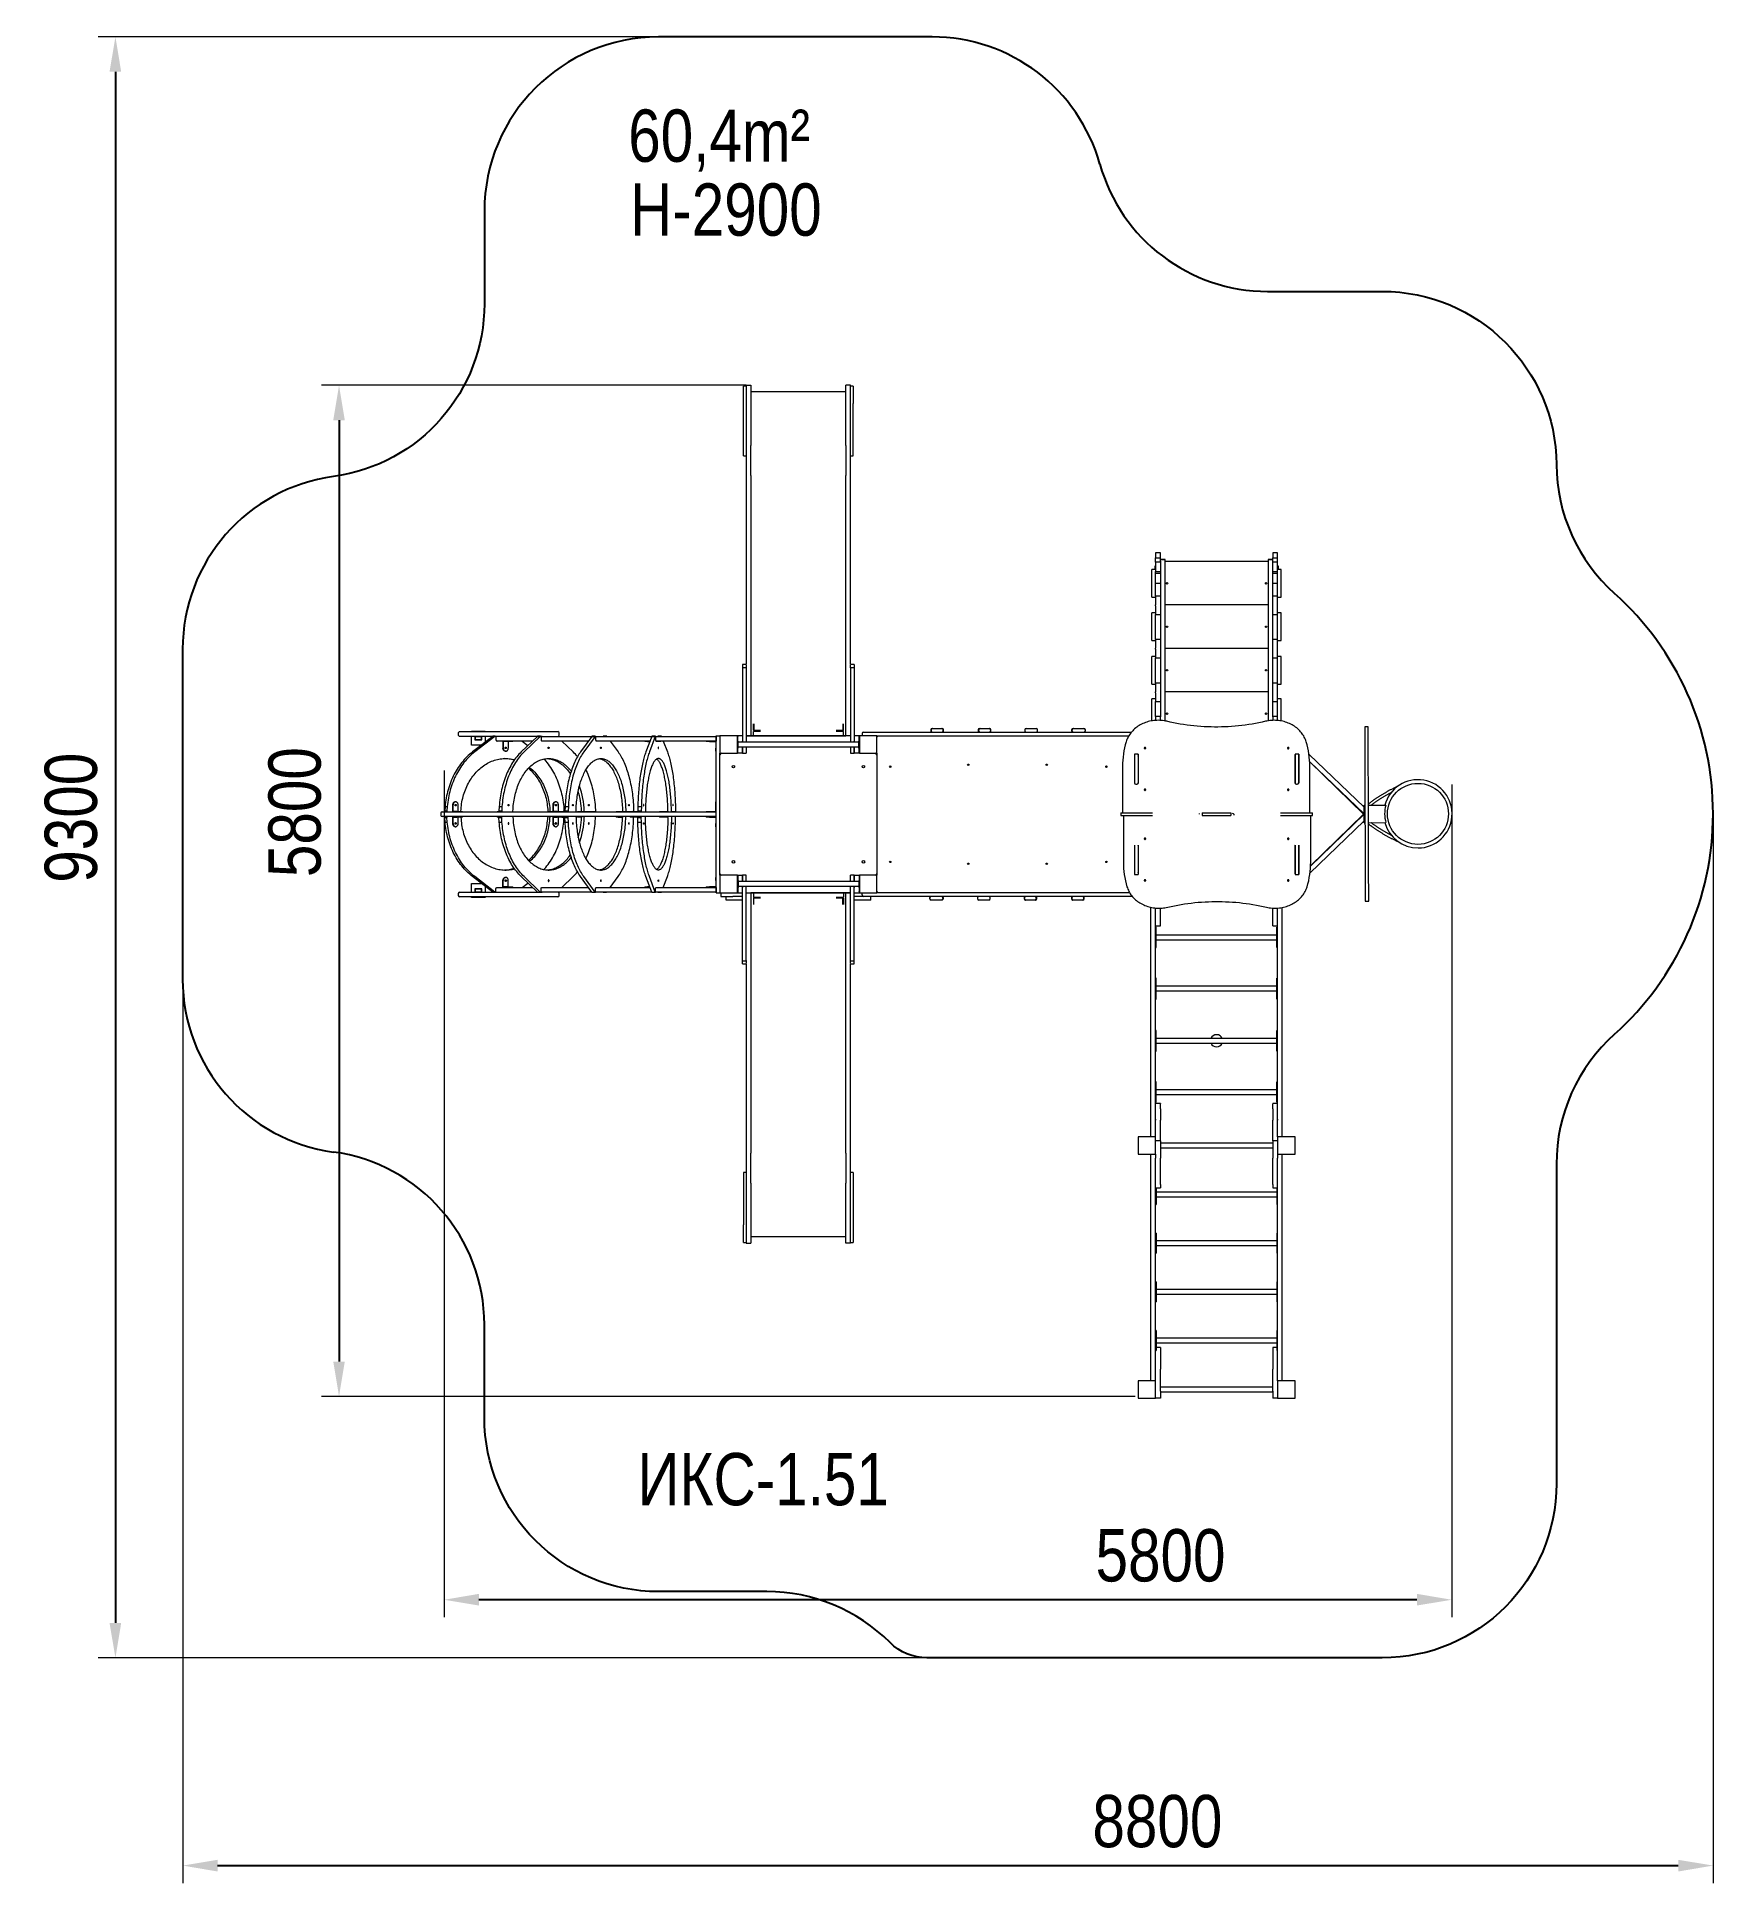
# Model space of a CAD drawing. Header units: millimetres. Extents: x -5243 to 4376, y -6091 to 4501.
import ezdxf

# ---------------------------------------------------------------- set-up
doc = ezdxf.new("R2010")
doc.units = ezdxf.units.MM
for name, color, linetype in [('DiKom', 7, 'Continuous'), ('DIKOM_АРТИКУЛ', 7, 'Continuous'), ('DIKOM_ЗОНА', 80, 'Continuous'), ('DIKOM_РАЗМЕР_ЗОНА', 7, 'Continuous'), ('DIKOM_РАЗМЕР_ОБЪЕКТА', 7, 'Continuous')]:
    doc.layers.add(name, color=color, linetype=linetype)
doc.styles.add('style1', font='arial.ttf', dxfattribs={"width": 0.8})
doc.dimstyles.new('1-50', dxfattribs={"dimtxt": 300, "dimasz": 200, "dimexe": 100, "dimexo": 0, "dimgap": 100, "dimtad": 1, "dimtxsty": 'style1', "dimcen": 200, "dimclrd": 7, "dimclre": 7, "dimclrt": 7, "dimadec": 1, "dimazin": 2, "dimtfac": 1, "dimtmove": 0, "dimatfit": 2, "dimfxl": 0, "dimlwd": 25, "dimlwe": 18, "dimarcsym": 0})

msp = doc.modelspace()

# ---------------------------------------------------------------- texts
at = {"layer": 'DIKOM_АРТИКУЛ', "insert": (-1796.382, -3623.867), "char_height": 300, "attachment_point": 1, "style": 'style1'}
msp.add_mtext_dynamic_manual_height_columns('ИКС-1.51', width=1667.53662, gutter_width=20, heights=[0], dxfattribs=at)
at = {"layer": 'DIKOM_РАЗМЕР_ОБЪЕКТА', "insert": (-1849.661, 4084.421), "char_height": 300, "attachment_point": 1, "style": 'style1'}
msp.add_mtext_dynamic_manual_height_columns('60,4m²', width=5885.53069, gutter_width=20, heights=[0], dxfattribs=at)
at = {"layer": 'DIKOM_РАЗМЕР_ОБЪЕКТА', "insert": (-1838.921, 3660.352), "char_height": 300, "width": 1252.54025, "attachment_point": 1, "style": 'style1'}
msp.add_mtext('H-2900', dxfattribs=at)

# ---------------------------------------------------------------- blocks, each defined once
blk = doc.blocks.new('*D11')
at = {"layer": 'Defpoints', "color": 0, "transparency": 16777216}
for p in [(-2906, 292), (2876, 212), (-2906, -4466)]:
    blk.add_point(p, dxfattribs=at)
at = {"layer": 'DIKOM_РАЗМЕР_ОБЪЕКТА', "color": 7, "lineweight": 18, "transparency": 16777216}
for p, q in [((-2906, 292), (-2906, -4566)), ((2876, 212), (2876, -4566))]:
    blk.add_line(p, q, dxfattribs=at)
at = {"layer": 'DIKOM_РАЗМЕР_ОБЪЕКТА', "color": 7, "lineweight": 25, "transparency": 16777216}
blk.add_line((2676, -4466), (-2706, -4466), dxfattribs=at)
at = {"layer": 'DIKOM_РАЗМЕР_ОБЪЕКТА', "color": 7, "transparency": 16777216}
for points in [[(-2706, -4432), (-2706, -4499), (-2906, -4466)], [(2676, -4432), (2676, -4499), (2876, -4466)]]:
    blk.add_solid(points, dxfattribs=at)
at = {"layer": 'DIKOM_РАЗМЕР_ОБЪЕКТА', "color": 7, "transparency": 16777216, "insert": (1205, -4213), "char_height": 300, "attachment_point": 5, "style": 'style1'}
blk.add_mtext('5800', dxfattribs=at)
blk = doc.blocks.new('*D12')
at = {"layer": 'Defpoints', "color": 0, "transparency": 16777216}
for p in [(-1173, 2502), (-3509, -3299), (1060, -3299)]:
    blk.add_point(p, dxfattribs=at)
at = {"layer": 'DIKOM_РАЗМЕР_ОБЪЕКТА', "color": 7, "lineweight": 18, "transparency": 16777216}
for p, q in [((-1173, 2502), (-3609, 2502)), ((1060, -3299), (-3609, -3299))]:
    blk.add_line(p, q, dxfattribs=at)
at = {"layer": 'DIKOM_РАЗМЕР_ОБЪЕКТА', "color": 7, "lineweight": 25, "transparency": 16777216}
blk.add_line((-3509, 2302), (-3509, -3099), dxfattribs=at)
at = {"layer": 'DIKOM_РАЗМЕР_ОБЪЕКТА', "color": 7, "transparency": 16777216}
for points in [[(-3542, 2302), (-3476, 2302), (-3509, 2502)], [(-3542, -3099), (-3476, -3099), (-3509, -3299)]]:
    blk.add_solid(points, dxfattribs=at)
at = {"layer": 'DIKOM_РАЗМЕР_ОБЪЕКТА', "color": 7, "transparency": 16777216, "insert": (-3762, 53), "char_height": 300, "attachment_point": 5, "rotation": 90, "style": 'style1'}
blk.add_mtext('5800', dxfattribs=at)
blk = doc.blocks.new('*D13')
at = {"layer": 'Defpoints', "color": 0, "transparency": 16777216}
for p in [(-890, 4501), (-4792, -4799), (1171, -4799)]:
    blk.add_point(p, dxfattribs=at)
at = {"layer": 'DIKOM_РАЗМЕР_ЗОНА', "color": 7, "lineweight": 18, "transparency": 16777216}
for p, q in [((-890, 4501), (-4892, 4501)), ((1171, -4799), (-4892, -4799))]:
    blk.add_line(p, q, dxfattribs=at)
at = {"layer": 'DIKOM_РАЗМЕР_ЗОНА', "color": 7, "lineweight": 25, "transparency": 16777216}
blk.add_line((-4792, 4301), (-4792, -4599), dxfattribs=at)
at = {"layer": 'DIKOM_РАЗМЕР_ЗОНА', "color": 7, "transparency": 16777216}
for points in [[(-4826, 4301), (-4759, 4301), (-4792, 4501)], [(-4826, -4599), (-4759, -4599), (-4792, -4799)]]:
    blk.add_solid(points, dxfattribs=at)
at = {"layer": 'DIKOM_РАЗМЕР_ЗОНА', "color": 7, "transparency": 16777216, "insert": (-5046, 21), "char_height": 300, "attachment_point": 5, "rotation": 90, "style": 'style1'}
blk.add_mtext('9300', dxfattribs=at)
blk = doc.blocks.new('*D14')
at = {"layer": 'Defpoints', "color": 0, "transparency": 16777216}
for p in [(4376, 43), (-4406, -179), (4376, -5991)]:
    blk.add_point(p, dxfattribs=at)
at = {"layer": 'DIKOM_РАЗМЕР_ЗОНА', "color": 7, "lineweight": 18, "transparency": 16777216}
for p, q in [((4376, 43), (4376, -6091)), ((-4406, -179), (-4406, -6091))]:
    blk.add_line(p, q, dxfattribs=at)
at = {"layer": 'DIKOM_РАЗМЕР_ЗОНА', "color": 7, "lineweight": 25, "transparency": 16777216}
blk.add_line((-4206, -5991), (4176, -5991), dxfattribs=at)
at = {"layer": 'DIKOM_РАЗМЕР_ЗОНА', "color": 7, "transparency": 16777216}
for points in [[(-4206, -5958), (-4206, -6025), (-4406, -5991)], [(4176, -5958), (4176, -6025), (4376, -5991)]]:
    blk.add_solid(points, dxfattribs=at)
at = {"layer": 'DIKOM_РАЗМЕР_ЗОНА', "color": 7, "transparency": 16777216, "insert": (1187, -5738), "char_height": 300, "attachment_point": 5, "style": 'style1'}
blk.add_mtext('8800', dxfattribs=at)

# ---------------------------------------------------------------- dimensions: what is measured, and where the dimension line sits
at = {"layer": 'DIKOM_РАЗМЕР_ЗОНА', "color": 3}
dim = msp.add_linear_dim(base=(-4792.478, -4799.138), p1=(-890.474, 4500.862), p2=(1170.907, -4799.138), angle=90, dimstyle='1-50', dxfattribs=at)
dim.commit()
dim.dimension.update_dxf_attribs({"geometry": '*D13', "text_midpoint": (-4792.478, 21.297), "dimtype": 160})
dim = msp.add_linear_dim(base=(4375.766, -5991.435), p1=(-4406.499, -179.202), p2=(4375.766, 43.3), text='8800', dimstyle='1-50', dxfattribs=at)
dim.commit()
dim.dimension.update_dxf_attribs({"geometry": '*D14', "text_midpoint": (1186.814, -5991.435), "dimtype": 160})
at = {"layer": 'DIKOM_РАЗМЕР_ОБЪЕКТА', "color": 3}
dim = msp.add_linear_dim(base=(-3508.902, -3299.138), p1=(-1173.07, 2502.008), p2=(1059.856, -3299.138), angle=90, text='5800', dimstyle='1-50', dxfattribs=at)
dim.commit()
dim.dimension.update_dxf_attribs({"geometry": '*D12', "text_midpoint": (-3508.902, 53.279), "dimtype": 160})
dim = msp.add_linear_dim(base=(-2906.499, -4465.817), p1=(2875.722, 212.05), p2=(-2906.499, 292.228), text='5800', dimstyle='1-50', dxfattribs=at)
dim.commit()
dim.dimension.update_dxf_attribs({"geometry": '*D11', "text_midpoint": (1204.769, -4465.817), "dimtype": 160})

# ---------------------------------------------------------------- linework, layer by layer
at = {"color": 7, "linetype": 'Continuous', "lineweight": 15}
for p, q in [((-1173.07, 2497.009), (-1188.07, 2497.009)), ((-1188.07, 2397.007), (-1188.07, 2497.009)), ((-1173.07, 2502.008), (-1146.07, 2502.008)), ((-1173.07, 2502.008), (-1173.07, 2502.007)), ((-1173.07, 2502.007), (-1173.07, 2352.004)), ((-1146.07, 2502.008), (-1146.07, 2502.007)), ((-1146.07, 2502.007), (-1146.07, 2352.004)), ((-600.07, 2464.009), (-1146.07, 2464.009)), ((-573.07, 2502.008), (-600.07, 2502.008)), ((-600.07, 2502.007), (-600.07, 2502.008)), ((-600.07, 2352.004), (-600.07, 2502.007)), ((-573.07, 2502.007), (-573.07, 2502.008)), ((-573.07, 2352.004), (-573.07, 2502.007)), ((-558.07, 2497.009), (-573.07, 2497.009)), ((-558.07, 2497.009), (-558.07, 2397.007)), ((-1188.07, 2197.007), (-1188.07, 2397.007)), ((-1173.07, 2352.004), (-1173.07, 2157.004)), ((-1146.07, 2352.004), (-1146.07, 2157.004)), ((-600.07, 2157.004), (-600.07, 2352.004)), ((-573.07, 2157.004), (-573.07, 2352.004)), ((-558.07, 2197.007), (-558.07, 2397.007)), ((-1188.07, 2097.009), (-1188.07, 2197.007)), ((-1173.07, 2157.004), (-1173.07, 1984.93)), ((-1146.07, 1984.93), (-1146.07, 2157.004)), ((-600.07, 2157.004), (-600.07, 1984.93)), ((-573.07, 1984.93), (-573.07, 2157.004)), ((-558.07, 2097.009), (-558.07, 2197.007)), ((-1188.07, 2097.009), (-1173.07, 2097.009)), ((-573.07, 2097.009), (-558.07, 2097.009)), ((-1173.07, 1984.93), (-1173.07, 899.806)), ((-1146.07, 1984.93), (-1146.07, 491.222)), ((-600.07, 553.673), (-600.07, 1984.93)), ((-573.07, 899.806), (-573.07, 1984.93)), ((1203.93, 1540.9), (1176.93, 1540.9)), ((1176.93, 1540.9), (1176.93, 1511.771)), ((1176.93, 1511.771), (1203.93, 1511.771)), ((1176.93, 1486.584), (1176.93, 1511.771)), ((1203.93, 1486.584), (1176.93, 1486.584)), ((1176.93, 1486.584), (1176.93, 1433.649)), ((1203.93, 1511.771), (1203.93, 1540.9)), ((1203.93, 1493.254), (1203.93, 1511.771)), ((1230.93, 1502.793), (1203.93, 1502.793)), ((1203.93, 1502.145), (1230.93, 1502.145)), ((1203.93, 1493.254), (1203.93, 1453.487)), ((1230.93, 1502.145), (1230.93, 1502.793)), ((1230.93, 1453.487), (1230.93, 1502.145)), ((1822.93, 1490.9), (1230.93, 1490.9)), ((1849.93, 1502.793), (1822.93, 1502.793)), ((1822.93, 1502.793), (1822.93, 1502.145)), ((1822.93, 1502.145), (1849.93, 1502.145)), ((1822.93, 1502.145), (1822.93, 1453.487)), ((1876.93, 1540.9), (1849.93, 1540.9)), ((1849.93, 1540.9), (1849.93, 1511.771)), ((1849.93, 1511.771), (1876.93, 1511.771)), ((1849.93, 1493.254), (1849.93, 1511.771)), ((1849.93, 1453.487), (1849.93, 1493.254)), ((1876.93, 1486.584), (1849.93, 1486.584)), ((1876.93, 1511.771), (1876.93, 1540.9)), ((1876.93, 1486.584), (1876.93, 1511.771)), ((1876.93, 1433.649), (1876.93, 1486.584)), ((1176.93, 1445.9), (1155.93, 1445.9)), ((1155.93, 1285.9), (1155.93, 1445.9)), ((1173.93, 1445.9), (1173.93, 1465.9)), ((1173.93, 1465.9), (1176.93, 1465.9)), ((1176.93, 1433.649), (1203.93, 1433.649)), ((1176.93, 1422.861), (1176.93, 1433.649)), ((1203.93, 1422.861), (1176.93, 1422.861)), ((1176.93, 1363.95), (1176.93, 1422.861)), ((1203.93, 1453.487), (1203.93, 1433.359)), ((1203.93, 1433.359), (1203.93, 1331.49)), ((1230.93, 1433.359), (1230.93, 1453.487)), ((1230.93, 1331.49), (1230.93, 1433.359)), ((1822.93, 1453.487), (1822.93, 1433.359)), ((1822.93, 1433.359), (1822.93, 1331.49)), ((1849.93, 1433.359), (1849.93, 1453.487)), ((1849.93, 1433.649), (1876.93, 1433.649)), ((1849.93, 1331.49), (1849.93, 1433.359)), ((1876.93, 1422.861), (1849.93, 1422.861)), ((1876.93, 1465.9), (1879.93, 1465.9)), ((1897.93, 1445.9), (1876.93, 1445.9)), ((1876.93, 1422.861), (1876.93, 1433.649)), ((1876.93, 1363.95), (1876.93, 1422.861)), ((1879.93, 1465.9), (1879.93, 1445.9)), ((1897.93, 1285.9), (1897.93, 1445.9)), ((1155.93, 1285.9), (1176.93, 1285.9)), ((1203.93, 1363.95), (1176.93, 1363.95)), ((1176.93, 1292.9), (1176.93, 1363.95)), ((1203.93, 1292.9), (1176.93, 1292.9)), ((1176.93, 1292.9), (1176.93, 1242.9)), ((1203.93, 1331.49), (1203.93, 633.445)), ((1230.93, 633.445), (1230.93, 1331.49)), ((1822.93, 1331.49), (1822.93, 633.445)), ((1876.93, 1363.95), (1849.93, 1363.95)), ((1849.93, 633.445), (1849.93, 1331.49)), ((1876.93, 1292.9), (1849.93, 1292.9)), ((1876.93, 1292.9), (1876.93, 1363.95)), ((1876.93, 1242.9), (1876.93, 1292.9)), ((1876.93, 1285.9), (1897.93, 1285.9)), ((1176.93, 1196.9), (1155.93, 1196.9)), ((1155.93, 1036.9), (1155.93, 1196.9)), ((1176.93, 1236.9), (1176.93, 1242.9)), ((1176.93, 1236.9), (1176.93, 1186.9)), ((1176.93, 1186.9), (1203.93, 1186.9)), ((1176.93, 1116.9), (1176.93, 1186.9)), ((1822.93, 1241.9), (1230.93, 1241.9)), ((1849.93, 1186.9), (1876.93, 1186.9)), ((1876.93, 1236.9), (1876.93, 1242.9)), ((1876.93, 1186.9), (1876.93, 1236.9)), ((1897.93, 1196.9), (1876.93, 1196.9)), ((1876.93, 1116.9), (1876.93, 1186.9)), ((1897.93, 1185.292), (1897.93, 1196.9)), ((1897.93, 1036.9), (1897.93, 1185.292)), ((1176.93, 1113.9), (1176.93, 1116.9)), ((1176.93, 1043.9), (1176.93, 1113.9)), ((1876.93, 1113.9), (1876.93, 1116.9)), ((1876.93, 1043.9), (1876.93, 1113.9)), ((1155.93, 1036.9), (1176.93, 1036.9)), ((1203.93, 1043.9), (1176.93, 1043.9)), ((1176.93, 1043.9), (1176.93, 993.9)), ((1176.93, 987.9), (1176.93, 993.9)), ((1176.93, 987.9), (1176.93, 937.9)), ((1822.93, 991.9), (1230.93, 991.9)), ((1876.93, 1043.9), (1849.93, 1043.9)), ((1876.93, 993.9), (1876.93, 1043.9)), ((1876.93, 1036.9), (1897.93, 1036.9)), ((1876.93, 987.9), (1876.93, 993.9)), ((1876.93, 937.9), (1876.93, 987.9)), ((-1173.07, 899.806), (-1194.07, 899.806)), ((-1194.07, 899.806), (-1194.07, 880.944)), ((-1173.07, 880.944), (-1194.07, 880.944)), ((-1194.07, 880.944), (-1194.07, 714.801)), ((-1173.07, 896.146), (-1173.07, 880.449)), ((-1173.07, 880.944), (-1173.07, 714.801)), ((-1146.07, 896.146), (-1146.07, 581.074)), ((-600.07, 581.074), (-600.07, 896.146)), ((-552.07, 899.806), (-573.07, 899.806)), ((-573.07, 880.449), (-573.07, 896.146)), ((-552.07, 880.944), (-573.07, 880.944)), ((-573.07, 880.944), (-573.07, 714.801)), ((-552.07, 899.806), (-552.07, 880.944)), ((-552.07, 880.944), (-552.07, 714.801)), ((1176.93, 946.9), (1155.93, 946.9)), ((1155.93, 786.9), (1155.93, 946.9)), ((1176.93, 937.9), (1203.93, 937.9)), ((1176.93, 867.9), (1176.93, 937.9)), ((1176.93, 863.9), (1176.93, 867.9)), ((1176.93, 793.9), (1176.93, 863.9)), ((1849.93, 937.9), (1876.93, 937.9)), ((1897.93, 946.9), (1876.93, 946.9)), ((1876.93, 867.9), (1876.93, 937.9)), ((1876.93, 863.9), (1876.93, 867.9)), ((1876.93, 793.9), (1876.93, 863.9)), ((1897.93, 786.9), (1897.93, 946.9)), ((1155.93, 786.9), (1176.93, 786.9)), ((1203.93, 793.9), (1176.93, 793.9)), ((1176.93, 793.9), (1176.93, 743.9)), ((1176.93, 737.9), (1176.93, 743.9)), ((1822.93, 742.9), (1230.93, 742.9)), ((1876.93, 793.9), (1849.93, 793.9)), ((1876.93, 743.9), (1876.93, 793.9)), ((1876.93, 786.9), (1897.93, 786.9)), ((1876.93, 737.9), (1876.93, 743.9)), ((-1194.07, 714.801), (-1194.07, 572.051)), ((-1173.07, 714.801), (-1173.07, 572.051)), ((-573.07, 714.801), (-573.07, 572.051)), ((-552.07, 714.801), (-552.07, 572.051)), ((1176.93, 702.679), (1155.93, 702.679)), ((1155.93, 577.001), (1155.93, 702.679)), ((1176.93, 737.9), (1176.93, 687.9)), ((1176.93, 687.9), (1203.93, 687.9)), ((1176.93, 617.9), (1176.93, 687.9)), ((1849.93, 687.9), (1876.93, 687.9)), ((1876.93, 687.9), (1876.93, 737.9)), ((1897.93, 702.679), (1876.93, 702.679)), ((1876.93, 617.9), (1876.93, 687.9)), ((1897.93, 576.12), (1897.93, 702.679)), ((-1194.07, 572.051), (-1194.07, 454.4)), ((-1173.07, 572.051), (-1173.07, 454.4)), ((-1146.07, 581.074), (-1146.07, 541.253)), ((-1146.07, 541.253), (-1146.07, 491.218)), ((-1131.07, 522.935), (-1131.07, 558.935)), ((-1128.07, 558.935), (-1128.07, 522.935)), ((-618.07, 558.935), (-618.07, 522.935)), ((-615.07, 522.935), (-615.07, 558.935)), ((-600.07, 541.253), (-600.07, 581.074)), ((-600.07, 491.218), (-600.07, 541.253)), ((-573.07, 572.051), (-573.07, 454.4)), ((-552.07, 572.051), (-552.07, 454.4)), ((-104.995, 532.9), (-104.194, 532.9)), ((-104.194, 532.9), (-103.946, 532.9)), ((-103.946, 532.9), (-60.959, 532.9)), ((-60.959, 532.9), (-50.512, 532.9)), ((-50.512, 532.9), (-50.498, 532.9)), ((-50.512, 532.9), (-49.745, 532.9)), ((-49.745, 532.9), (-48.862, 532.9)), ((-48.862, 532.9), (-47.698, 532.9)), ((-47.698, 532.9), (-47.682, 532.9)), ((166.38, 532.9), (166.395, 532.9)), ((166.395, 532.9), (167.56, 532.9)), ((167.56, 532.9), (168.442, 532.9)), ((168.442, 532.9), (169.196, 532.9)), ((169.196, 532.9), (169.209, 532.9)), ((169.209, 532.9), (179.657, 532.9)), ((179.657, 532.9), (222.644, 532.9)), ((222.644, 532.9), (222.892, 532.9)), ((222.892, 532.9), (223.693, 532.9)), ((433.989, 532.9), (476.986, 532.9)), ((476.986, 532.9), (479.326, 532.9)), ((479.326, 532.9), (482.935, 532.9)), ((482.935, 532.9), (485.825, 532.9)), ((485.825, 532.9), (486.959, 532.9)), ((486.959, 532.9), (490.617, 532.9)), ((490.617, 532.9), (490.621, 532.9)), ((702.773, 532.9), (702.803, 532.9)), ((702.803, 532.9), (704.7, 532.9)), ((704.7, 532.9), (704.731, 532.9)), ((704.731, 532.9), (715.7, 532.9)), ((715.7, 532.9), (765.666, 532.9)), ((1176.93, 614.9), (1176.93, 617.9)), ((1176.93, 601.358), (1176.93, 614.9)), ((1203.93, 601.358), (1176.93, 601.358)), ((1176.93, 601.358), (1176.93, 581.182)), ((1176.93, 579.437), (1176.93, 581.182)), ((1203.93, 633.445), (1203.93, 600.564)), ((1203.93, 581.182), (1203.93, 600.564)), ((1203.93, 579.584), (1203.93, 581.182)), ((1230.93, 576.369), (1230.93, 633.445)), ((1822.93, 633.445), (1822.93, 577.218)), ((1849.93, 600.564), (1849.93, 633.445)), ((1876.93, 601.358), (1849.93, 601.358)), ((1849.93, 600.564), (1849.93, 581.182)), ((1849.93, 579.806), (1849.93, 581.182)), ((1876.93, 614.9), (1876.93, 617.9)), ((1876.93, 601.358), (1876.93, 614.9)), ((1876.93, 581.182), (1876.93, 601.358)), ((1876.93, 579.047), (1876.93, 581.182)), ((2396.618, 542.438), (2376.618, 542.375)), ((-2824.46, 507.88), (-2824.46, 494.88)), ((-2817.46, 514.88), (-2808.193, 514.88)), ((-2808.193, 487.88), (-2817.46, 487.88)), ((-2808.193, 514.88), (-2615.616, 514.88)), ((-2627.171, 487.88), (-2808.193, 487.88)), ((-2749.567, 514.88), (-2749.567, 517.88)), ((-2749.567, 517.88), (-2749.564, 517.88)), ((-2749.567, 437.88), (-2749.567, 487.88)), ((-2749.567, 437.88), (-2749.564, 437.88)), ((-2749.564, 514.88), (-2749.564, 517.88)), ((-2749.564, 517.88), (-2669.564, 517.88)), ((-2749.564, 437.88), (-2749.564, 487.88)), ((-2691.872, 437.88), (-2749.564, 437.88)), ((-2627.194, 487.861), (-2742.673, 398.622)), ((-2614.593, 487.861), (-2730.072, 398.622)), ((-2729.564, 485.38), (-2729.564, 470.38)), ((-2729.236, 485.38), (-2729.236, 470.38)), ((-2727.235, 485.38), (-2727.235, 470.38)), ((-2726.736, 467.88), (-2727.064, 467.88)), ((-2691.735, 485.88), (-2726.736, 485.88)), ((-2726.736, 469.88), (-2691.735, 469.88)), ((-2726.736, 467.88), (-2691.735, 467.88)), ((-2691.565, 470.38), (-2691.565, 485.38)), ((-2691.236, 470.38), (-2691.236, 485.38)), ((-2689.235, 470.38), (-2689.235, 485.38)), ((-2669.564, 517.88), (-2669.564, 514.88)), ((-2669.564, 487.88), (-2669.564, 455.119)), ((-2627.418, 487.88), (-2627.171, 487.88)), ((-2627.194, 487.861), (-2614.593, 487.861)), ((-2612.414, 488.669), (-2625.015, 488.669)), ((-2615.616, 514.88), (-2601.231, 514.88)), ((-2601.231, 487.88), (-2610.258, 487.88)), ((-2608.414, 483.668), (-2608.414, 468.879)), ((-2601.231, 460.88), (-2602.086, 460.88)), ((-2564.816, 460.879), (-2602.016, 460.879)), ((-2601.231, 514.88), (-2597.558, 514.88)), ((-2597.558, 487.88), (-2601.231, 487.88)), ((-2597.558, 460.88), (-2601.231, 460.88)), ((-2597.558, 514.88), (-2365.35, 514.88)), ((-2370.972, 487.88), (-2597.558, 487.88)), ((-2398.955, 460.88), (-2597.558, 460.88)), ((-2568.417, 454.879), (-2568.417, 420.879)), ((-2566.617, 454.879), (-2566.617, 420.879)), ((-2544.414, 460.879), (-2564.816, 460.879)), ((-2544.414, 457.879), (-2564.816, 457.879)), ((-2544.414, 460.879), (-2519.214, 460.879)), ((-2519.214, 457.879), (-2544.414, 457.879)), ((-2537.818, 454.879), (-2537.818, 420.879)), ((-2519.214, 460.879), (-2512.015, 460.879)), ((-2512.015, 457.879), (-2519.214, 457.879)), ((-2512.015, 457.879), (-2512.015, 460.879)), ((-2506.019, 460.879), (-2512.015, 460.879)), ((-2370.991, 487.861), (-2463.48, 398.622)), ((-2458.527, 460.88), (-2425.448, 435.318)), ((-2354.867, 487.861), (-2447.357, 398.622)), ((-2370.991, 487.861), (-2354.867, 487.861)), ((-2353.122, 488.669), (-2369.245, 488.669)), ((-2365.35, 514.88), (-2360.254, 514.88)), ((-2360.254, 514.88), (-2349.599, 514.88)), ((-2349.599, 487.88), (-2351.395, 487.88)), ((-2351.395, 487.88), (-2344.172, 487.88)), ((-2349.918, 483.668), (-2349.918, 468.879)), ((-2349.599, 514.88), (-2252.799, 514.88)), ((-2344.172, 487.88), (-2349.599, 487.88)), ((-2344.172, 460.88), (-2344.85, 460.88)), ((-2267.907, 460.879), (-2344.794, 460.879)), ((-2344.172, 487.88), (-2339.382, 487.88)), ((-2339.382, 460.88), (-2344.172, 460.88)), ((-2339.382, 487.88), (-2058.824, 487.88)), ((-2078.354, 460.88), (-2339.382, 460.88)), ((-2245.799, 494.88), (-2245.799, 507.88)), ((-2229.869, 460.88), (-2165.343, 398.622)), ((-2058.836, 487.861), (-2123.39, 398.622)), ((-2040.053, 487.861), (-2104.607, 398.622)), ((-2078.752, 460.879), (-2078.752, 460.33)), ((-2078.752, 460.879), (-2078.354, 460.879)), ((-2058.836, 487.861), (-2040.053, 487.861)), ((-2038.835, 488.669), (-2057.618, 488.669)), ((-2037.63, 487.88), (-2032.533, 487.88)), ((-2036.599, 483.668), (-2036.599, 468.879)), ((-2032.533, 460.88), (-2033.061, 460.88)), ((-1979.359, 460.879), (-2033.022, 460.879)), ((-2032.533, 487.88), (-2027.015, 487.88)), ((-2027.015, 460.88), (-2032.533, 460.88)), ((-2027.015, 487.88), (-1716.709, 487.88)), ((-1724.628, 460.88), (-2027.015, 460.88)), ((-1973.546, 488.669), (-1992.33, 488.669)), ((-1952.811, 460.88), (-1907.775, 398.622)), ((-1753.578, 460.879), (-1753.578, 457.879)), ((-1753.578, 460.879), (-1739.791, 460.879)), ((-1739.791, 457.879), (-1753.578, 457.879)), ((-1714.412, 487.861), (-1748.2, 398.622)), ((-1739.791, 460.879), (-1724.628, 460.879)), ((-1739.791, 457.879), (-1725.764, 457.879)), ((-1693.996, 487.861), (-1727.783, 398.622)), ((-1716.709, 487.88), (-1714.406, 487.88)), ((-1714.412, 487.861), (-1693.996, 487.861)), ((-1693.358, 488.669), (-1713.775, 488.669)), ((-1692.727, 487.88), (-1690.041, 487.88)), ((-1692.188, 483.668), (-1692.188, 468.879)), ((-1690.041, 460.88), (-1690.336, 460.88)), ((-1690.316, 460.879), (-1662.228, 460.879)), ((-1690.041, 487.88), (-1683.977, 487.88)), ((-1683.977, 460.88), (-1690.041, 460.88)), ((-1683.977, 487.88), (-1550.63, 487.88)), ((-1550.63, 460.88), (-1683.977, 460.88)), ((-1659.186, 488.669), (-1679.603, 488.669)), ((-1648.333, 460.88), (-1624.761, 398.622)), ((-1550.63, 487.88), (-1445.104, 487.88)), ((-1445.104, 460.88), (-1550.63, 460.88)), ((-1445.104, 487.88), (-1344.07, 487.88)), ((-1344.07, 460.88), (-1445.104, 460.88)), ((-1402.07, 460.88), (-1402.07, 457.88)), ((-1384.07, 457.88), (-1402.07, 457.88)), ((-1384.07, 457.88), (-1350.07, 457.88)), ((-1347.07, 454.88), (-1347.07, 420.88)), ((-1344.07, 390.9), (-1344.07, 490.9)), ((-1344.07, 490.9), (-1323.07, 490.9)), ((-1344.07, 487.88), (-1344.07, 480.88)), ((-1344.07, 480.88), (-1344.07, 467.88)), ((-1344.07, 467.88), (-1344.07, 460.88)), ((-1323.07, 490.9), (-1323.07, 390.9)), ((-1223.07, 490.9), (-1323.07, 490.9)), ((-1223.07, 390.9), (-1223.07, 490.9)), ((-1223.07, 460.9), (-1219.07, 460.9)), ((-1194.07, 490.906), (-1221.07, 490.906)), ((-1221.07, 490.897), (-1221.07, 490.906)), ((-1221.07, 460.896), (-1221.07, 490.897)), ((-1219.07, 420.9), (-1219.07, 460.9)), ((-527.07, 454.4), (-1219.07, 454.4)), ((-1219.07, 427.4), (-527.07, 427.4)), ((-1194.07, 454.4), (-1194.07, 460.896)), ((-1194.07, 420.899), (-1194.07, 427.4)), ((-1194.07, 427.4), (-1194.07, 420.9)), ((-1173.07, 491.218), (-1146.07, 491.218)), ((-573.07, 490.9), (-1173.07, 490.9)), ((-1173.07, 427.4), (-1173.07, 420.9)), ((-1146.07, 491.222), (-600.07, 491.222)), ((-1131.07, 494.935), (-1131.07, 515.935)), ((-1090.07, 520.935), (-1126.07, 520.935)), ((-1126.07, 517.935), (-1090.07, 517.935)), ((-620.07, 520.935), (-656.07, 520.935)), ((-656.07, 517.935), (-620.07, 517.935)), ((-615.07, 494.935), (-615.07, 515.935)), ((-573.07, 491.218), (-600.07, 491.218)), ((-573.07, 427.4), (-573.07, 420.9)), ((-525.07, 490.906), (-552.07, 490.906)), ((-552.07, 454.4), (-552.07, 460.896)), ((-552.07, 420.899), (-552.07, 427.4)), ((-552.07, 427.4), (-552.07, 420.9)), ((-527.07, 460.9), (-523.07, 460.9)), ((-527.07, 420.9), (-527.07, 460.9)), ((-525.07, 490.897), (-525.07, 490.906)), ((-525.07, 460.896), (-525.07, 490.897)), ((-523.07, 490.9), (-523.07, 390.9)), ((-423.07, 490.9), (-523.07, 490.9)), ((-507.068, 503.9), (-507.068, 490.9)), ((-499.068, 511.9), (-487.991, 511.9)), ((-487.991, 511.9), (-357.606, 511.9)), ((-423.07, 490.9), (-358.221, 490.9)), ((-423.07, 390.9), (-423.07, 490.9)), ((-358.221, 490.9), (-329.771, 490.9)), ((-357.606, 511.9), (-336.743, 511.9)), ((-336.743, 511.9), (-263.882, 511.9)), ((-329.771, 490.9), (-270.466, 490.9)), ((-270.466, 490.9), (-247.279, 490.9)), ((-263.882, 511.9), (-246.879, 511.9)), ((-247.279, 490.9), (-133.465, 490.9)), ((-246.879, 511.9), (-133.064, 511.9)), ((-133.465, 490.9), (-105.648, 490.9)), ((-133.064, 511.9), (-112.665, 511.9)), ((-112.995, 524.9), (-112.995, 519.9)), ((-112.665, 511.9), (-103.958, 511.9)), ((-111.946, 524.9), (-111.946, 519.9)), ((-105.648, 490.9), (-98.561, 490.9)), ((-103.958, 511.9), (-85.852, 511.9)), ((-98.561, 490.9), (-85.628, 490.9)), ((-85.852, 511.9), (-66.248, 511.9)), ((-85.628, 490.9), (-66.024, 490.9)), ((-66.248, 511.9), (-47.76, 511.9)), ((-66.024, 490.9), (-52.819, 490.9)), ((-52.819, 490.9), (-44.08, 490.9)), ((-47.76, 511.9), (-37.024, 511.9)), ((-44.08, 490.9), (-16.763, 490.9)), ((-42.498, 519.9), (-42.498, 524.9)), ((-39.682, 519.9), (-39.682, 524.9)), ((-37.024, 511.9), (-16.992, 511.9)), ((-16.992, 511.9), (132.387, 511.9)), ((-16.763, 490.9), (132.616, 490.9)), ((132.387, 511.9), (150.315, 511.9)), ((132.616, 490.9), (157.064, 490.9)), ((150.315, 511.9), (222.864, 511.9)), ((157.064, 490.9), (216.115, 490.9)), ((158.38, 524.9), (158.38, 519.9)), ((161.196, 524.9), (161.196, 519.9)), ((216.115, 490.9), (240.611, 490.9)), ((222.864, 511.9), (240.828, 511.9)), ((230.644, 519.9), (230.644, 524.9)), ((231.693, 519.9), (231.693, 524.9)), ((240.611, 490.9), (399.987, 490.9)), ((240.828, 511.9), (400.204, 511.9)), ((399.987, 490.9), (427.041, 490.9)), ((400.204, 511.9), (420.043, 511.9)), ((420.043, 511.9), (427.834, 511.9)), ((425.989, 524.9), (425.989, 519.9)), ((427.041, 490.9), (433.382, 490.9)), ((427.834, 511.9), (447.253, 511.9)), ((433.382, 490.9), (447.253, 490.9)), ((447.253, 511.9), (468.058, 511.9)), ((447.253, 490.9), (468.058, 490.9)), ((468.058, 511.9), (487.477, 511.9)), ((468.058, 490.9), (481.929, 490.9)), ((481.929, 490.9), (488.263, 490.9)), ((487.477, 511.9), (495.259, 511.9)), ((488.263, 490.9), (515.303, 490.9)), ((495.259, 511.9), (515.088, 511.9)), ((498.621, 519.9), (498.621, 524.9)), ((515.088, 511.9), (664.278, 511.9)), ((515.303, 490.9), (664.493, 490.9)), ((664.278, 511.9), (684.413, 511.9)), ((664.493, 490.9), (691.949, 490.9)), ((684.413, 511.9), (764.248, 511.9)), ((691.949, 490.9), (756.931, 490.9)), ((694.773, 524.9), (694.773, 519.9)), ((696.7, 524.9), (696.7, 519.9)), ((756.931, 490.9), (782.925, 490.9)), ((764.248, 511.9), (783.311, 511.9)), ((773.666, 519.9), (773.666, 524.9)), ((782.925, 490.9), (946.469, 490.9)), ((783.311, 511.9), (946.854, 511.9)), ((946.469, 490.9), (973.304, 490.9)), ((946.854, 511.9), (966.533, 511.9)), ((966.533, 511.9), (976.797, 511.9)), ((973.304, 490.9), (981.658, 490.9)), ((976.797, 511.9), (992.75, 511.9)), ((981.658, 490.9), (993.053, 490.9)), ((992.75, 511.9), (1010.052, 511.9)), ((993.053, 490.9), (1010.355, 490.9)), ((1010.052, 511.9), (1026.394, 511.9)), ((1010.355, 490.9), (1022.028, 490.9)), ((1022.028, 490.9), (1022.81, 490.9)), ((1026.394, 511.9), (1037.737, 511.9)), ((-2552.217, 402.879), (-2554.017, 402.879)), ((-1347.07, 402.88), (-1347.07, 420.88)), ((-1347.07, 402.88), (-1344.07, 402.88)), ((-1344.07, -309.1), (-1344.07, 390.9)), ((-1323.07, -309.1), (-1323.07, 390.9)), ((-1323.07, 390.9), (-1223.07, 390.9)), ((-1223.07, 420.9), (-1219.07, 420.9)), ((-1221.07, 420.899), (-1221.07, 420.9)), ((-1221.07, 390.9), (-1221.07, 420.899)), ((-1194.07, 390.9), (-1221.07, 390.9)), ((-1194.07, 420.9), (-1194.07, 390.9)), ((-1194.07, 390.9), (-1194.07, 420.899)), ((-1194.07, 390.9), (-1173.07, 390.9)), ((-1173.07, 420.9), (-1173.07, 390.9)), ((-573.07, 420.9), (-573.07, 390.9)), ((-573.07, 390.9), (-552.07, 390.9)), ((-552.07, 420.9), (-552.07, 390.9)), ((-552.07, 390.9), (-552.07, 420.899)), ((-525.07, 390.9), (-552.07, 390.9)), ((-527.07, 420.9), (-523.07, 420.9)), ((-525.07, 420.899), (-525.07, 420.9)), ((-525.07, 390.9), (-525.07, 420.899)), ((-523.07, 390.9), (-423.07, 390.9)), ((-423.07, 390.9), (-423.07, -309.1)), ((1055.18, 380.466), (1055.18, 221.55)), ((1076.93, 386.405), (1055.93, 386.405)), ((1055.93, 386.405), (1055.93, 385.293)), ((1055.93, 385.293), (1055.93, 218.561)), ((1076.93, 386.405), (1076.93, 385.293)), ((1076.93, 385.293), (1076.93, 218.561)), ((1076.93, 375.02), (1077.362, 375.02)), ((1077.68, 221.55), (1077.68, 380.466)), ((1976.18, 380.466), (1976.18, 221.55)), ((1976.497, 375.017), (1976.93, 375.017)), ((1997.93, 386.405), (1976.93, 386.405)), ((1976.93, 386.405), (1976.93, 385.293)), ((1976.93, 385.293), (1976.93, 218.561)), ((1997.93, 386.405), (1997.93, 385.293)), ((1997.93, 385.293), (1997.93, 218.561)), ((1998.68, 221.55), (1998.68, 380.466)), ((2373.051, 81.026), (2057.186, 383.012)), ((2061.103, 342.051), (2373.167, 43.699)), ((2061.168, 340.812), (2369.291, 42.35)), ((987.106, 316.075), (987.106, 48.406)), ((1064.18, 213.756), (1068.68, 213.756)), ((1985.18, 213.756), (1989.68, 213.756)), ((2061.795, 48.406), (2061.795, 316.075)), ((-2839.97, 112.4), (-2841.77, 112.4)), ((-2264.464, 112.4), (-2266.264, 112.4)), ((-1347.07, 112.4), (-1344.07, 112.4)), ((-1347.07, 94.4), (-1347.07, 112.4)), ((-2924.079, 47.4), (-2924.079, 34.4)), ((-2917.079, 54.4), (-2906.466, 54.4)), ((-2906.466, 27.4), (-2917.079, 27.4)), ((-2906.466, 54.4), (-2892.051, 54.4)), ((-2892.051, 27.4), (-2906.466, 27.4)), ((-2900.698, 85.546), (-2902.266, 59.623)), ((-2902.266, 59.623), (-2889.665, 59.623)), ((-2902.266, 22.177), (-2889.665, 22.177)), ((-2900.698, -3.746), (-2902.266, 22.177)), ((-2900.698, 85.546), (-2888.097, 85.546)), ((-2898.271, 54.4), (-2885.669, 54.4)), ((-2892.051, 54.4), (-2888.384, 54.4)), ((-2888.384, 27.4), (-2892.051, 27.4)), ((-2888.097, 85.546), (-2889.665, 59.623)), ((-2888.097, -3.746), (-2889.665, 22.177)), ((-2888.384, 54.4), (-2598.467, 54.4)), ((-2598.467, 27.4), (-2888.384, 27.4)), ((-2885.669, 54.4), (-2852.569, 54.4)), ((-2856.17, 60.4), (-2856.17, 94.4)), ((-2856.17, -12.6), (-2856.17, 21.4)), ((-2854.369, 60.4), (-2854.369, 94.4)), ((-2854.369, -12.6), (-2854.369, 21.4)), ((-2832.167, 57.4), (-2852.569, 57.4)), ((-2832.167, 54.4), (-2852.569, 54.4)), ((-2852.569, 24.4), (-2832.167, 24.4)), ((-2832.167, 57.4), (-2806.967, 57.4)), ((-2806.967, 54.4), (-2832.167, 54.4)), ((-2806.967, 24.4), (-2832.167, 24.4)), ((-2825.571, 60.4), (-2825.571, 94.4)), ((-2825.571, -12.6), (-2825.571, 21.4)), ((-2806.967, 57.4), (-2799.768, 57.4)), ((-2799.768, 54.4), (-2806.967, 54.4)), ((-2799.768, 24.4), (-2806.967, 24.4)), ((-2799.768, 54.4), (-2799.768, 57.4)), ((-2799.768, 24.4), (-2799.768, 27.4)), ((-2601.654, 57.4), (-2601.654, 54.4)), ((-2601.654, 57.4), (-2595.187, 57.4)), ((-2595.187, 54.4), (-2601.654, 54.4)), ((-2601.654, 27.4), (-2601.654, 24.4)), ((-2595.187, 24.4), (-2601.654, 24.4)), ((-2598.467, 54.4), (-2593.243, 54.4)), ((-2593.243, 27.4), (-2598.467, 27.4)), ((-2595.187, 57.4), (-2591.039, 57.4)), ((-2595.187, 54.4), (-2588.102, 54.4)), ((-2591.039, 24.4), (-2595.187, 24.4)), ((-2593.243, 54.4), (-2577.084, 54.4)), ((-2577.084, 27.4), (-2593.243, 27.4)), ((-2590.047, 85.546), (-2591.303, 59.623)), ((-2591.303, 59.623), (-2575.18, 59.623)), ((-2591.303, 22.177), (-2575.18, 22.177)), ((-2590.047, -3.746), (-2591.303, 22.177)), ((-2590.047, 85.546), (-2573.924, 85.546)), ((-2588.102, 54.4), (-2571.979, 54.4)), ((-2577.084, 54.4), (-2572.269, 54.4)), ((-2572.269, 27.4), (-2577.084, 27.4)), ((-2573.924, 85.546), (-2575.18, 59.623)), ((-2573.924, -3.746), (-2575.18, 22.177)), ((-2572.269, 54.4), (-2219.956, 54.4)), ((-2219.956, 27.4), (-2572.269, 27.4)), ((-2571.979, 54.4), (-2514.238, 54.4)), ((-2294.458, 54.4), (-2307.059, 54.4)), ((-2277.063, 54.4), (-2294.458, 54.4)), ((-2280.663, 60.4), (-2280.663, 94.4)), ((-2280.663, -12.6), (-2280.663, 21.4)), ((-2278.863, 60.4), (-2278.863, 94.4)), ((-2278.863, -12.6), (-2278.863, 21.4)), ((-2256.661, 57.4), (-2277.063, 57.4)), ((-2256.661, 54.4), (-2277.063, 54.4)), ((-2277.063, 24.4), (-2256.661, 24.4)), ((-2256.661, 57.4), (-2239.608, 57.4)), ((-2239.608, 54.4), (-2256.661, 54.4)), ((-2239.608, 24.4), (-2256.661, 24.4)), ((-2250.065, 60.4), (-2250.065, 94.4)), ((-2250.065, -12.6), (-2250.065, 21.4)), ((-2239.608, 57.4), (-2239.608, 54.4)), ((-2239.608, 57.4), (-2229.657, 57.4)), ((-2229.657, 54.4), (-2239.608, 54.4)), ((-2239.608, 27.4), (-2239.608, 24.4)), ((-2229.657, 24.4), (-2239.608, 24.4)), ((-2229.657, 57.4), (-2212.419, 57.4)), ((-2229.657, 54.4), (-2210.37, 54.4)), ((-2229.657, 24.4), (-2212.419, 24.4)), ((-2219.956, 54.4), (-2213.966, 54.4)), ((-2213.966, 27.4), (-2219.956, 27.4)), ((-2219.938, 85.546), (-2218.369, 59.623)), ((-2219.938, -3.746), (-2218.369, 22.177)), ((-2213.966, 54.4), (-2195.081, 54.4)), ((-2195.081, 27.4), (-2213.966, 27.4)), ((-2211.727, 85.546), (-2212.604, 59.623)), ((-2212.604, 59.623), (-2193.82, 59.623)), ((-2212.604, 22.177), (-2193.82, 22.177)), ((-2211.727, -3.746), (-2212.604, 22.177)), ((-2211.727, 85.546), (-2192.944, 85.546)), ((-2210.37, 54.4), (-2191.586, 54.4)), ((-2195.081, 54.4), (-2189.502, 54.4)), ((-2189.502, 27.4), (-2195.081, 27.4)), ((-2192.944, 85.546), (-2193.82, 59.623)), ((-2192.944, -3.746), (-2193.82, 22.177)), ((-2191.586, 54.4), (-2151.286, 54.4)), ((-2189.502, 54.4), (-1801.971, 54.4)), ((-1801.971, 27.4), (-2189.502, 27.4)), ((-2140.716, 57.4), (-2140.716, 54.4)), ((-2140.716, 57.4), (-2134.249, 57.4)), ((-2134.249, 54.4), (-2140.716, 54.4)), ((-2140.716, 27.4), (-2140.716, 24.4)), ((-2134.249, 24.4), (-2140.716, 24.4)), ((-2134.249, 57.4), (-2117.522, 57.4)), ((-2134.249, 54.4), (-2114.586, 54.4)), ((-2117.522, 24.4), (-2134.249, 24.4)), ((-2098.462, 54.4), (-2114.586, 54.4)), ((-2040.721, 54.4), (-2098.462, 54.4)), ((-2038.777, 85.546), (-2037.521, 59.623)), ((-2038.777, -3.746), (-2037.521, 22.177)), ((-1917.896, 57.4), (-1917.896, 54.4)), ((-1917.896, 57.4), (-1907.945, 57.4)), ((-1907.945, 54.4), (-1917.896, 54.4)), ((-1917.896, 27.4), (-1917.896, 24.4)), ((-1907.945, 24.4), (-1917.896, 24.4)), ((-1907.945, 57.4), (-1881.928, 57.4)), ((-1907.945, 54.4), (-1879.878, 54.4)), ((-1907.945, 24.4), (-1881.928, 24.4)), ((-1861.095, 54.4), (-1879.878, 54.4)), ((-1837.77, 54.4), (-1861.095, 54.4)), ((-1837.77, 57.4), (-1837.77, 54.4)), ((-1837.77, 57.4), (-1823.983, 57.4)), ((-1823.983, 54.4), (-1837.77, 54.4)), ((-1837.77, 27.4), (-1837.77, 24.4)), ((-1823.983, 24.4), (-1837.77, 24.4)), ((-1823.983, 57.4), (-1794.798, 57.4)), ((-1823.983, 54.4), (-1793.725, 54.4)), ((-1794.798, 24.4), (-1823.983, 24.4)), ((-1819.438, 85.546), (-1818.561, 59.623)), ((-1819.438, -3.746), (-1818.561, 22.177)), ((-1801.971, 54.4), (-1795.682, 54.4)), ((-1795.682, 27.4), (-1801.971, 27.4)), ((-1795.682, 54.4), (-1775.094, 54.4)), ((-1775.094, 27.4), (-1795.682, 27.4)), ((-1794.435, 85.546), (-1794.894, 59.623)), ((-1794.894, 59.623), (-1774.477, 59.623)), ((-1794.894, 22.177), (-1774.477, 22.177)), ((-1794.435, -3.746), (-1794.894, 22.177)), ((-1794.435, 85.546), (-1774.019, 85.546)), ((-1793.725, 54.4), (-1773.308, 54.4)), ((-1775.094, 54.4), (-1768.948, 54.4)), ((-1768.948, 27.4), (-1775.094, 27.4)), ((-1774.019, 85.546), (-1774.477, 59.623)), ((-1774.019, -3.746), (-1774.477, 22.177)), ((-1773.308, 54.4), (-1752.215, 54.4)), ((-1768.948, 54.4), (-1408.405, 54.4)), ((-1408.405, 27.4), (-1768.948, 27.4)), ((-1669.385, 57.4), (-1669.385, 54.4)), ((-1669.385, 57.4), (-1655.598, 57.4)), ((-1655.598, 54.4), (-1669.385, 54.4)), ((-1669.385, 27.4), (-1669.385, 24.4)), ((-1655.598, 24.4), (-1669.385, 24.4)), ((-1655.598, 57.4), (-1622.543, 57.4)), ((-1655.598, 54.4), (-1622.543, 54.4)), ((-1622.543, 24.4), (-1655.598, 24.4)), ((-1620.745, 54.4), (-1622.543, 54.4)), ((-1620.745, 54.4), (-1600.329, 54.4)), ((-1579.236, 54.4), (-1600.329, 54.4)), ((-1578.525, 85.546), (-1578.067, 59.623)), ((-1578.525, -3.746), (-1578.067, 22.177)), ((-1408.405, 54.4), (-1344.07, 54.4)), ((-1344.07, 27.4), (-1408.405, 27.4)), ((-1402.07, 54.4), (-1402.07, 57.4)), ((-1402.07, 57.4), (-1384.07, 57.4)), ((-1402.07, 27.4), (-1402.07, 24.4)), ((-1384.07, 24.4), (-1402.07, 24.4)), ((-1384.07, 57.4), (-1350.07, 57.4)), ((-1384.07, 24.4), (-1350.07, 24.4)), ((-1347.07, 60.4), (-1347.07, 94.4)), ((-1347.07, 21.4), (-1347.07, -12.6)), ((976.658, 48.406), (976.658, 33.406)), ((976.658, 48.406), (1057.833, 48.406)), ((976.658, 33.406), (1057.833, 33.406)), ((992.065, 33.406), (992.065, -234.272)), ((1057.833, 48.406), (1159.631, 48.406)), ((1057.833, 33.406), (1159.631, 33.406)), ((1427.4, 45.416), (1427.4, 41.323)), ((1444.49, 48.406), (1444.49, 33.406)), ((1444.49, 48.406), (1464.534, 48.406)), ((1444.49, 33.406), (1464.534, 33.406)), ((1464.534, 48.406), (1589.327, 48.406)), ((1464.534, 33.406), (1589.327, 33.406)), ((1589.327, 48.406), (1609.371, 48.406)), ((1589.327, 33.406), (1609.371, 33.406)), ((1609.371, 48.406), (1609.371, 33.406)), ((1626.46, 40.48), (1626.46, 36.387)), ((1894.23, 48.406), (1996.028, 48.406)), ((1894.23, 33.406), (1996.028, 33.406)), ((1996.028, 48.406), (2077.203, 48.406)), ((1996.028, 33.406), (2077.203, 33.406)), ((2062.715, -296.947), (2373.292, 3.699)), ((2373.176, 41.026), (2066.268, -256.069)), ((2369.291, 42.35), (2066.323, -254.789)), ((2066.755, -234.272), (2066.755, 33.406)), ((2077.203, 33.406), (2077.203, 48.406)), ((2373.016, 92.362), (2378.016, 92.378)), ((2373.327, -7.638), (2373.016, 92.362)), ((2398.016, 92.44), (2498.015, 92.75)), ((2498.016, 92.737), (2498.015, 92.75)), ((-2900.698, -3.746), (-2888.097, -3.746)), ((-2841.77, -30.6), (-2839.97, -30.6)), ((-2590.047, -3.746), (-2573.924, -3.746)), ((-2266.264, -30.6), (-2264.464, -30.6)), ((-2211.727, -3.746), (-2192.944, -3.746)), ((-1794.435, -3.746), (-1774.019, -3.746)), ((-1347.07, -30.6), (-1347.07, -12.6)), ((-1347.07, -30.6), (-1344.07, -30.6)), ((2373.327, -7.638), (2378.327, -7.622)), ((2398.327, -7.56), (2498.326, -7.249)), ((2498.326, -7.236), (2498.326, -7.249)), ((1055.18, -139.747), (1055.18, -298.663)), ((1055.93, -137.101), (1055.93, -303.493)), ((1076.93, -137.101), (1076.93, -303.493)), ((1077.68, -298.663), (1077.68, -139.747)), ((1976.18, -139.747), (1976.18, -298.663)), ((1976.93, -137.101), (1976.93, -303.493)), ((1997.93, -137.101), (1997.93, -303.493)), ((1998.68, -298.663), (1998.68, -139.747)), ((-2627.194, -406.061), (-2742.673, -316.822)), ((-2614.593, -406.061), (-2730.072, -316.822)), ((-2370.991, -406.061), (-2463.48, -316.822)), ((-2354.867, -406.061), (-2447.357, -316.822)), ((-2229.868, -379.079), (-2165.343, -316.822)), ((-2058.836, -406.061), (-2123.39, -316.822)), ((-2040.053, -406.061), (-2104.607, -316.822)), ((-1952.81, -379.079), (-1907.775, -316.822)), ((-1714.412, -406.061), (-1748.2, -316.822)), ((-1693.996, -406.061), (-1727.783, -316.822)), ((-1648.333, -379.079), (-1624.761, -316.822)), ((-1344.07, -409.1), (-1344.07, -309.1)), ((-1223.07, -309.1), (-1323.07, -309.1)), ((-1323.07, -309.1), (-1323.07, -409.1)), ((-1223.07, -409.1), (-1223.07, -309.1)), ((-1221.07, -309.1), (-1194.07, -309.1)), ((-1221.07, -309.1), (-1221.07, -339.099)), ((-1194.07, -309.1), (-1194.07, -339.099)), ((-1173.07, -309.1), (-1194.07, -309.1)), ((-1194.07, -339.1), (-1194.07, -309.1)), ((-1173.07, -339.1), (-1173.07, -309.1)), ((-552.07, -309.1), (-573.07, -309.1)), ((-573.07, -339.1), (-573.07, -309.1)), ((-552.07, -309.1), (-525.07, -309.1)), ((-552.07, -309.1), (-552.07, -339.099)), ((-552.07, -339.1), (-552.07, -309.1)), ((-525.07, -309.1), (-525.07, -339.099)), ((-423.07, -309.1), (-523.07, -309.1)), ((-523.07, -309.1), (-523.07, -409.1)), ((-423.07, -409.1), (-423.07, -309.1)), ((1055.93, -303.493), (1055.93, -304.605)), ((1055.93, -304.605), (1076.93, -304.605)), ((1077.362, -293.217), (1076.93, -293.217)), ((1076.93, -303.493), (1076.93, -304.605)), ((1976.93, -293.217), (1976.498, -293.217)), ((1976.93, -303.493), (1976.93, -304.605)), ((1976.93, -304.605), (1997.93, -304.605)), ((1997.93, -303.493), (1997.93, -304.605)), ((-2824.46, -413.079), (-2824.46, -426.079)), ((-2817.46, -406.079), (-2808.193, -406.079)), ((-2808.193, -406.079), (-2627.172, -406.079)), ((-2749.567, -406.079), (-2749.567, -356.079)), ((-2749.567, -356.079), (-2749.564, -356.079)), ((-2749.564, -406.079), (-2749.564, -356.079)), ((-2749.564, -356.079), (-2691.873, -356.079)), ((-2729.564, -388.579), (-2729.564, -403.579)), ((-2729.236, -388.579), (-2729.236, -403.579)), ((-2727.235, -388.579), (-2727.235, -403.579)), ((-2726.736, -386.079), (-2727.064, -386.079)), ((-2691.735, -386.079), (-2726.736, -386.079)), ((-2691.735, -388.079), (-2726.736, -388.079)), ((-2726.736, -404.079), (-2691.735, -404.079)), ((-2691.565, -403.579), (-2691.565, -388.579)), ((-2691.236, -403.579), (-2691.236, -388.579)), ((-2689.235, -403.579), (-2689.235, -388.579)), ((-2669.564, -373.319), (-2669.564, -406.079)), ((-2627.172, -406.079), (-2627.418, -406.079)), ((-2627.194, -406.061), (-2614.593, -406.061)), ((-2625.015, -406.869), (-2612.414, -406.869)), ((-2610.257, -406.079), (-2601.231, -406.079)), ((-2608.414, -401.868), (-2608.414, -387.079)), ((-2601.231, -379.079), (-2597.558, -379.079)), ((-2601.231, -406.079), (-2597.558, -406.079)), ((-2597.558, -379.079), (-2398.956, -379.079)), ((-2597.558, -406.079), (-2370.973, -406.079)), ((-2568.417, -373.08), (-2568.417, -339.08)), ((-2566.617, -373.08), (-2566.617, -339.08)), ((-2544.414, -376.08), (-2564.816, -376.08)), ((-2552.217, -321.08), (-2554.017, -321.08)), ((-2544.414, -376.08), (-2519.214, -376.08)), ((-2537.818, -373.08), (-2537.818, -339.08)), ((-2519.214, -376.08), (-2512.015, -376.08)), ((-2512.015, -379.079), (-2512.015, -376.08)), ((-2458.525, -379.079), (-2425.448, -353.518)), ((-2370.991, -406.061), (-2354.867, -406.061)), ((-2369.245, -406.869), (-2353.122, -406.869)), ((-2351.394, -406.079), (-2349.599, -406.079)), ((-2344.172, -406.079), (-2351.394, -406.079)), ((-2349.918, -401.868), (-2349.918, -387.079)), ((-2349.599, -406.079), (-2344.172, -406.079)), ((-2344.172, -379.079), (-2339.382, -379.079)), ((-2339.382, -406.079), (-2344.172, -406.079)), ((-2339.382, -379.079), (-2078.355, -379.079)), ((-2058.824, -406.079), (-2339.382, -406.079)), ((-2245.799, -426.079), (-2245.799, -413.079)), ((-2078.752, -378.53), (-2078.752, -379.079)), ((-2058.836, -406.061), (-2040.053, -406.061)), ((-2057.618, -406.869), (-2038.835, -406.869)), ((-2032.533, -406.079), (-2037.629, -406.079)), ((-2036.599, -401.868), (-2036.599, -387.079)), ((-2032.533, -379.079), (-2027.015, -379.079)), ((-2027.015, -406.079), (-2032.533, -406.079)), ((-2027.015, -379.079), (-1724.628, -379.079)), ((-1716.709, -406.079), (-2027.015, -406.079)), ((-1992.33, -406.869), (-1973.546, -406.869)), ((-1753.578, -376.08), (-1753.578, -379.079)), ((-1753.578, -376.08), (-1739.791, -376.08)), ((-1725.764, -376.08), (-1739.791, -376.08)), ((-1714.406, -406.079), (-1716.709, -406.079)), ((-1714.412, -406.061), (-1693.996, -406.061)), ((-1713.775, -406.869), (-1693.358, -406.869)), ((-1690.041, -406.079), (-1692.727, -406.079)), ((-1692.188, -401.868), (-1692.188, -387.079)), ((-1690.041, -379.079), (-1683.977, -379.079)), ((-1683.977, -406.079), (-1690.041, -406.079)), ((-1683.977, -379.079), (-1550.63, -379.079)), ((-1550.63, -406.079), (-1683.977, -406.079)), ((-1679.603, -406.869), (-1659.186, -406.869)), ((-1550.63, -379.079), (-1445.104, -379.079)), ((-1445.104, -406.079), (-1550.63, -406.079)), ((-1445.104, -379.079), (-1344.07, -379.079)), ((-1344.07, -406.079), (-1445.104, -406.079)), ((-1402.07, -376.079), (-1402.07, -379.079)), ((-1402.07, -376.079), (-1384.07, -376.079)), ((-1350.07, -376.079), (-1384.07, -376.079)), ((-1344.07, -321.079), (-1347.07, -321.079)), ((-1347.07, -339.079), (-1347.07, -321.079)), ((-1347.07, -339.079), (-1347.07, -373.079)), ((-1344.07, -379.079), (-1344.07, -386.079)), ((-1344.07, -386.079), (-1344.07, -399.079)), ((-1344.07, -399.079), (-1344.07, -406.079)), ((-1344.07, -409.1), (-1323.07, -409.1)), ((-1323.07, -409.1), (-1223.07, -409.1)), ((-1318.07, -409.1), (-1318.07, -430.1)), ((-1219.07, -339.1), (-1223.07, -339.1)), ((-1219.07, -379.1), (-1223.07, -379.1)), ((-1221.835, -409.1), (-1223.07, -409.1)), ((-1221.07, -409.1), (-1221.835, -409.1)), ((-1221.07, -339.099), (-1221.07, -339.1)), ((-1221.07, -379.096), (-1221.07, -409.097)), ((-1221.07, -409.097), (-1221.07, -409.106)), ((-1221.07, -409.106), (-1194.07, -409.106)), ((-1219.07, -339.1), (-1219.07, -379.1)), ((-527.07, -345.6), (-1219.07, -345.6)), ((-1219.07, -372.6), (-527.07, -372.6)), ((-1194.07, -339.099), (-1194.07, -345.6)), ((-1194.07, -345.6), (-1194.07, -339.1)), ((-1194.07, -372.6), (-1194.07, -379.096)), ((-1194.07, -490.251), (-1194.07, -372.6)), ((-1173.07, -345.6), (-1173.07, -339.1)), ((-1173.07, -490.251), (-1173.07, -372.6)), ((-1173.07, -409.1), (-573.07, -409.1)), ((-1173.07, -409.419), (-1146.07, -409.419)), ((-1146.07, -409.419), (-1146.07, -459.454)), ((-600.07, -409.422), (-1146.07, -409.422)), ((-1146.07, -409.422), (-1146.07, -1903.13)), ((-1131.07, -413.135), (-1131.07, -434.135)), ((-615.07, -413.135), (-615.07, -434.135)), ((-573.07, -409.419), (-600.07, -409.419)), ((-600.07, -459.454), (-600.07, -409.419)), ((-600.07, -1903.13), (-600.07, -409.422)), ((-573.07, -345.6), (-573.07, -339.1)), ((-573.07, -490.251), (-573.07, -372.6)), ((-552.07, -339.099), (-552.07, -345.6)), ((-552.07, -345.6), (-552.07, -339.1)), ((-552.07, -372.6), (-552.07, -379.096)), ((-552.07, -490.251), (-552.07, -372.6)), ((-552.07, -409.106), (-525.07, -409.106)), ((-523.07, -339.1), (-527.07, -339.1)), ((-527.07, -339.1), (-527.07, -379.1)), ((-523.07, -379.1), (-527.07, -379.1)), ((-525.07, -339.099), (-525.07, -339.1)), ((-525.07, -379.096), (-525.07, -409.097)), ((-525.07, -409.097), (-525.07, -409.106)), ((-524.304, -409.1), (-525.07, -409.1)), ((-523.07, -409.1), (-524.304, -409.1)), ((-523.07, -409.1), (-423.07, -409.1)), ((-507.068, -422.1), (-507.068, -409.1)), ((-405.243, -409.1), (-423.07, -409.1)), ((-378.384, -409.1), (-405.243, -409.1)), ((-368.164, -409.1), (-378.384, -409.1)), ((-356.491, -409.1), (-368.164, -409.1)), ((-339.19, -409.1), (-356.491, -409.1)), ((-327.795, -409.1), (-339.19, -409.1)), ((-319.44, -409.1), (-327.795, -409.1)), ((-292.605, -409.1), (-319.44, -409.1)), ((-129.062, -409.1), (-292.605, -409.1)), ((-103.068, -409.1), (-129.062, -409.1)), ((-38.086, -409.1), (-103.068, -409.1)), ((-10.63, -409.1), (-38.086, -409.1)), ((138.56, -409.1), (-10.63, -409.1)), ((165.6, -409.1), (138.56, -409.1)), ((171.935, -409.1), (165.6, -409.1)), ((185.805, -409.1), (171.935, -409.1)), ((206.611, -409.1), (185.805, -409.1)), ((220.481, -409.1), (206.611, -409.1)), ((226.823, -409.1), (220.481, -409.1)), ((253.876, -409.1), (226.823, -409.1)), ((413.252, -409.1), (253.876, -409.1)), ((437.749, -409.1), (413.252, -409.1)), ((496.8, -409.1), (437.749, -409.1)), ((521.247, -409.1), (496.8, -409.1)), ((670.626, -409.1), (521.247, -409.1)), ((697.943, -409.1), (670.626, -409.1)), ((706.682, -409.1), (697.943, -409.1)), ((719.887, -409.1), (706.682, -409.1)), ((739.491, -409.1), (719.887, -409.1)), ((752.424, -409.1), (739.491, -409.1)), ((759.512, -409.1), (752.424, -409.1)), ((787.328, -409.1), (759.512, -409.1)), ((901.143, -409.1), (787.328, -409.1)), ((924.329, -409.1), (901.143, -409.1)), ((983.634, -409.1), (924.329, -409.1)), ((1012.084, -409.1), (983.634, -409.1)), ((1027.772, -409.1), (1012.084, -409.1)), ((-2808.193, -433.079), (-2817.46, -433.079)), ((-2615.616, -433.079), (-2808.193, -433.079)), ((-2749.567, -436.079), (-2749.567, -433.079)), ((-2749.567, -436.079), (-2749.564, -436.079)), ((-2749.564, -436.079), (-2749.564, -433.079)), ((-2669.564, -436.079), (-2749.564, -436.079)), ((-2669.564, -433.079), (-2669.564, -436.079)), ((-2601.231, -433.079), (-2615.616, -433.079)), ((-2597.558, -433.079), (-2601.231, -433.079)), ((-2365.35, -433.079), (-2597.558, -433.079)), ((-2360.254, -433.079), (-2365.35, -433.079)), ((-2349.599, -433.079), (-2360.254, -433.079)), ((-2252.799, -433.079), (-2349.599, -433.079)), ((-1318.07, -430.1), (-1248.8, -430.1)), ((-1288.07, -451.1), (-1288.07, -430.1)), ((-1194.07, -451.1), (-1288.07, -451.1)), ((-1221.835, -430.1), (-1248.8, -430.1)), ((-1194.07, -430.1), (-1221.835, -430.1)), ((-1194.07, -633.001), (-1194.07, -490.251)), ((-1173.07, -633.001), (-1173.07, -490.251)), ((-1146.07, -459.454), (-1146.07, -499.274)), ((-1146.07, -499.274), (-1146.07, -814.346)), ((-1131.07, -441.135), (-1131.07, -477.135)), ((-1128.07, -477.135), (-1128.07, -441.135)), ((-1090.07, -436.135), (-1126.07, -436.135)), ((-1126.07, -439.135), (-1090.07, -439.135)), ((-620.07, -436.135), (-656.07, -436.135)), ((-656.07, -439.135), (-620.07, -439.135)), ((-618.07, -477.135), (-618.07, -441.135)), ((-615.07, -441.135), (-615.07, -477.135)), ((-600.07, -499.274), (-600.07, -459.454)), ((-600.07, -814.346), (-600.07, -499.274)), ((-573.07, -633.001), (-573.07, -490.251)), ((-524.304, -430.1), (-552.07, -430.1)), ((-458.07, -451.1), (-552.07, -451.1)), ((-552.07, -633.001), (-552.07, -490.251)), ((-499.068, -430.1), (-524.304, -430.1)), ((-487.759, -430.1), (-499.068, -430.1)), ((-404.783, -430.1), (-487.759, -430.1)), ((-458.07, -451.1), (-458.07, -430.1)), ((-385.086, -430.1), (-404.783, -430.1)), ((-372.531, -430.1), (-385.086, -430.1)), ((-356.188, -430.1), (-372.531, -430.1)), ((-338.887, -430.1), (-356.188, -430.1)), ((-322.934, -430.1), (-338.887, -430.1)), ((-312.669, -430.1), (-322.934, -430.1)), ((-292.991, -430.1), (-312.669, -430.1)), ((-129.447, -430.1), (-292.991, -430.1)), ((-110.385, -430.1), (-129.447, -430.1)), ((-119.802, -438.1), (-119.802, -443.1)), ((-61.837, -451.1), (-111.802, -451.1)), ((-30.549, -430.1), (-110.385, -430.1)), ((-50.867, -451.1), (-61.837, -451.1)), ((-50.837, -451.1), (-50.867, -451.1)), ((-48.939, -451.1), (-50.837, -451.1)), ((-48.91, -451.1), (-48.939, -451.1)), ((-42.837, -443.1), (-42.837, -438.1)), ((-40.91, -443.1), (-40.91, -438.1)), ((-10.415, -430.1), (-30.549, -430.1)), ((138.775, -430.1), (-10.415, -430.1)), ((158.604, -430.1), (138.775, -430.1)), ((155.242, -438.1), (155.242, -443.1)), ((166.387, -430.1), (158.604, -430.1)), ((163.246, -451.1), (163.242, -451.1)), ((166.904, -451.1), (163.246, -451.1)), ((185.805, -430.1), (166.387, -430.1)), ((168.039, -451.1), (166.904, -451.1)), ((170.928, -451.1), (168.039, -451.1)), ((174.538, -451.1), (170.928, -451.1)), ((176.877, -451.1), (174.538, -451.1)), ((219.874, -451.1), (176.877, -451.1)), ((206.611, -430.1), (185.805, -430.1)), ((226.029, -430.1), (206.611, -430.1)), ((233.82, -430.1), (226.029, -430.1)), ((227.874, -443.1), (227.874, -438.1)), ((253.66, -430.1), (233.82, -430.1)), ((413.036, -430.1), (253.66, -430.1)), ((431, -430.1), (413.036, -430.1)), ((422.171, -438.1), (422.171, -443.1)), ((423.22, -438.1), (423.22, -443.1)), ((430.972, -451.1), (430.171, -451.1)), ((431.22, -451.1), (430.972, -451.1)), ((503.548, -430.1), (431, -430.1)), ((474.206, -451.1), (431.22, -451.1)), ((484.654, -451.1), (474.206, -451.1)), ((484.668, -451.1), (484.654, -451.1)), ((485.421, -451.1), (484.668, -451.1)), ((486.303, -451.1), (485.421, -451.1)), ((487.468, -451.1), (486.303, -451.1)), ((487.484, -451.1), (487.468, -451.1)), ((492.668, -443.1), (492.668, -438.1)), ((495.484, -443.1), (495.484, -438.1)), ((521.476, -430.1), (503.548, -430.1)), ((670.855, -430.1), (521.476, -430.1)), ((690.888, -430.1), (670.855, -430.1)), ((701.624, -430.1), (690.888, -430.1)), ((693.546, -438.1), (693.546, -443.1)), ((696.361, -438.1), (696.361, -443.1)), ((701.561, -451.1), (701.546, -451.1)), ((702.726, -451.1), (701.561, -451.1)), ((720.111, -430.1), (701.624, -430.1)), ((703.608, -451.1), (702.726, -451.1)), ((704.361, -451.1), (703.608, -451.1)), ((704.375, -451.1), (704.361, -451.1)), ((714.823, -451.1), (704.375, -451.1)), ((757.81, -451.1), (714.823, -451.1)), ((739.715, -430.1), (720.111, -430.1)), ((757.821, -430.1), (739.715, -430.1)), ((758.058, -451.1), (757.81, -451.1)), ((766.529, -430.1), (757.821, -430.1)), ((758.859, -451.1), (758.058, -451.1)), ((765.81, -443.1), (765.81, -438.1)), ((786.927, -430.1), (766.529, -430.1)), ((766.859, -443.1), (766.859, -438.1)), ((900.742, -430.1), (786.927, -430.1)), ((917.745, -430.1), (900.742, -430.1)), ((990.606, -430.1), (917.745, -430.1)), ((1011.469, -430.1), (990.606, -430.1)), ((1042.699, -430.1), (1011.469, -430.1)), ((1149.93, -1791.052), (1149.93, -493.09)), ((1176.93, -1791.052), (1176.93, -497.244)), ((1203.93, -578.194), (1203.93, -498.003)), ((1849.93, -578.194), (1849.93, -497.781)), ((1876.93, -1791.052), (1876.93, -497.634)), ((1903.93, -1791.052), (1903.93, -494.117)), ((2379.725, -457.62), (2399.725, -457.558)), ((-1194.07, -799.145), (-1194.07, -633.001)), ((-1173.07, -799.145), (-1173.07, -633.001)), ((-573.07, -799.145), (-573.07, -633.001)), ((-552.07, -799.145), (-552.07, -633.001)), ((1176.93, -600.12), (1203.93, -600.12)), ((1180.93, -606.858), (1176.93, -606.858)), ((1180.93, -621.697), (1180.93, -606.858)), ((1180.93, -698.988), (1180.93, -621.697)), ((1203.93, -597.81), (1203.93, -578.194)), ((1203.93, -600.12), (1203.93, -597.81)), ((1849.93, -597.81), (1849.93, -578.194)), ((1849.93, -600.12), (1849.93, -597.81)), ((1849.93, -600.12), (1876.93, -600.12)), ((1876.93, -606.858), (1872.93, -606.858)), ((1872.93, -621.697), (1872.93, -606.858)), ((1872.93, -698.988), (1872.93, -621.697)), ((1176.93, -724.149), (1180.93, -724.149)), ((1872.93, -652.004), (1180.93, -652.004)), ((1180.93, -679.004), (1872.93, -679.004)), ((1180.93, -724.149), (1180.93, -698.988)), ((1872.93, -724.149), (1872.93, -698.988)), ((1872.93, -724.149), (1876.93, -724.149)), ((-1194.07, -799.145), (-1173.07, -799.145)), ((-1194.07, -818.006), (-1194.07, -799.145)), ((-1194.07, -818.006), (-1173.07, -818.006)), ((-1173.07, -798.649), (-1173.07, -814.346)), ((-1173.07, -818.006), (-1173.07, -1903.13)), ((-573.07, -814.346), (-573.07, -798.649)), ((-573.07, -799.145), (-552.07, -799.145)), ((-573.07, -818.006), (-552.07, -818.006)), ((-573.07, -1903.13), (-573.07, -818.006)), ((-552.07, -818.006), (-552.07, -799.145)), ((1180.93, -899.411), (1176.93, -899.411)), ((1180.93, -917.835), (1180.93, -899.411)), ((1180.93, -997.586), (1180.93, -917.835)), ((1872.93, -945.787), (1180.93, -945.787)), ((1876.93, -899.411), (1872.93, -899.411)), ((1872.93, -917.835), (1872.93, -899.411)), ((1872.93, -997.586), (1872.93, -917.835)), ((1176.93, -1019.162), (1180.93, -1019.162)), ((1180.93, -972.787), (1872.93, -972.787)), ((1180.93, -1019.162), (1180.93, -997.586)), ((1872.93, -1019.162), (1872.93, -997.586)), ((1872.93, -1019.162), (1876.93, -1019.162)), ((1180.93, -1199.158), (1176.93, -1199.158)), ((1180.93, -1220.734), (1180.93, -1199.158)), ((1180.93, -1300.485), (1180.93, -1220.734)), ((1872.93, -1245.533), (1180.93, -1245.533)), ((1876.93, -1199.158), (1872.93, -1199.158)), ((1872.93, -1220.734), (1872.93, -1199.158)), ((1872.93, -1300.485), (1872.93, -1220.734)), ((1176.93, -1318.909), (1180.93, -1318.909)), ((1180.93, -1272.533), (1872.93, -1272.533)), ((1180.93, -1318.909), (1180.93, -1300.485)), ((1872.93, -1318.909), (1872.93, -1300.485)), ((1872.93, -1318.909), (1876.93, -1318.909)), ((1180.93, -1494.171), (1176.93, -1494.171)), ((1180.93, -1519.332), (1180.93, -1494.171)), ((1180.93, -1596.623), (1180.93, -1519.332)), ((1872.93, -1539.316), (1180.93, -1539.316)), ((1180.93, -1566.316), (1872.93, -1566.316)), ((1876.93, -1494.171), (1872.93, -1494.171)), ((1872.93, -1519.332), (1872.93, -1494.171)), ((1872.93, -1596.623), (1872.93, -1519.332)), ((1176.93, -1611.462), (1180.93, -1611.462)), ((1203.93, -1618.194), (1176.93, -1618.194)), ((1180.93, -1611.462), (1180.93, -1596.623)), ((1203.93, -1618.194), (1203.93, -1620.284)), ((1203.93, -1649.624), (1203.93, -1620.284)), ((1203.93, -1649.624), (1203.93, -1714.477)), ((1876.93, -1618.194), (1849.93, -1618.194)), ((1849.93, -1618.194), (1849.93, -1620.284)), ((1849.93, -1649.624), (1849.93, -1620.284)), ((1849.93, -1649.624), (1849.93, -1714.477)), ((1872.93, -1611.462), (1872.93, -1596.623)), ((1872.93, -1611.462), (1876.93, -1611.462)), ((1149.93, -1809.209), (1149.93, -1791.052)), ((1176.93, -1708.588), (1176.93, -1714.477)), ((1176.93, -1791.161), (1176.93, -1714.477)), ((1176.93, -1809.209), (1176.93, -1791.161)), ((1203.93, -1791.161), (1203.93, -1714.477)), ((1203.93, -1832.334), (1203.93, -1791.161)), ((1849.93, -1791.161), (1849.93, -1714.477)), ((1849.93, -1832.334), (1849.93, -1791.161)), ((1876.93, -1708.588), (1876.93, -1714.477)), ((1876.93, -1791.161), (1876.93, -1714.477)), ((1876.93, -1809.209), (1876.93, -1791.161)), ((1903.93, -1809.209), (1903.93, -1791.052)), ((-1173.07, -1903.13), (-1173.07, -2075.204)), ((-1146.07, -2075.204), (-1146.07, -1903.13)), ((-600.07, -1903.13), (-600.07, -2075.204)), ((-573.07, -2075.204), (-573.07, -1903.13)), ((1176.93, -1809.209), (1076.93, -1809.209)), ((1076.93, -1809.209), (1076.93, -1909.209)), ((1176.93, -1909.209), (1176.93, -1809.209)), ((1203.93, -1832.334), (1176.93, -1832.334)), ((1203.93, -1832.334), (1203.93, -1932.319)), ((1849.93, -1845.709), (1203.93, -1845.709)), ((1203.93, -1872.709), (1849.93, -1872.709)), ((1876.93, -1832.334), (1849.93, -1832.334)), ((1849.93, -1832.334), (1849.93, -1932.319)), ((1976.93, -1809.209), (1876.93, -1809.209)), ((1876.93, -1809.209), (1876.93, -1909.209)), ((1976.93, -1909.209), (1976.93, -1809.209)), ((1076.93, -1909.209), (1176.93, -1909.209)), ((1149.93, -1950.201), (1149.93, -1909.209)), ((1149.93, -3190.201), (1149.93, -1950.201)), ((1176.93, -1909.209), (1176.93, -1932.319)), ((1176.93, -1959.676), (1176.93, -1932.319)), ((1176.93, -3190.201), (1176.93, -1950.201)), ((1176.93, -2082.723), (1176.93, -1959.676)), ((1203.93, -1959.676), (1203.93, -1932.319)), ((1203.93, -2082.723), (1203.93, -1959.676)), ((1849.93, -1959.676), (1849.93, -1932.319)), ((1849.93, -2082.723), (1849.93, -1959.676)), ((1876.93, -1909.198), (1876.93, -1932.319)), ((1876.93, -1909.209), (1976.93, -1909.209)), ((1876.93, -1959.676), (1876.93, -1932.319)), ((1876.93, -3190.201), (1876.93, -1950.201)), ((1876.93, -2082.723), (1876.93, -1959.676)), ((1903.93, -1950.201), (1903.93, -1909.209)), ((1903.93, -3190.201), (1903.93, -1950.201)), ((-1173.07, -2015.209), (-1188.07, -2015.209)), ((-1188.07, -2015.209), (-1188.07, -2115.207)), ((-1188.07, -2115.207), (-1188.07, -2315.207)), ((-1173.07, -2075.204), (-1173.07, -2270.204)), ((-1146.07, -2075.204), (-1146.07, -2270.204)), ((-600.07, -2270.204), (-600.07, -2075.204)), ((-558.07, -2015.209), (-573.07, -2015.209)), ((-573.07, -2270.204), (-573.07, -2075.204)), ((-558.07, -2015.209), (-558.07, -2115.207)), ((-558.07, -2115.207), (-558.07, -2315.207)), ((1176.93, -2101.721), (1203.93, -2101.721)), ((1180.93, -2101.721), (1180.93, -2110.607)), ((1180.93, -2110.607), (1180.93, -2185.033)), ((1203.93, -2082.723), (1203.93, -2101.721)), ((1849.93, -2082.723), (1849.93, -2101.721)), ((1849.93, -2101.721), (1876.93, -2101.721)), ((1872.93, -2101.721), (1872.93, -2110.607)), ((1872.93, -2110.607), (1872.93, -2185.033)), ((1176.93, -2197.698), (1180.93, -2197.698)), ((1872.93, -2126.986), (1180.93, -2126.986)), ((1180.93, -2153.985), (1872.93, -2153.985)), ((1180.93, -2185.033), (1180.93, -2197.698)), ((1872.93, -2185.033), (1872.93, -2197.698)), ((1872.93, -2197.698), (1876.93, -2197.698)), ((-1188.07, -2415.209), (-1188.07, -2315.207)), ((-1173.07, -2270.204), (-1173.07, -2420.207)), ((-1146.07, -2270.204), (-1146.07, -2420.207)), ((-600.07, -2420.207), (-600.07, -2270.204)), ((-573.07, -2420.207), (-573.07, -2270.204)), ((-558.07, -2315.207), (-558.07, -2415.209)), ((-1188.07, -2415.209), (-1173.07, -2415.209)), ((-1173.07, -2420.207), (-1173.07, -2420.208)), ((-1173.07, -2420.208), (-1146.07, -2420.208)), ((-1146.07, -2382.209), (-600.07, -2382.209)), ((-1146.07, -2420.207), (-1146.07, -2420.208)), ((-600.07, -2420.208), (-600.07, -2420.207)), ((-573.07, -2420.208), (-600.07, -2420.208)), ((-573.07, -2415.209), (-558.07, -2415.209)), ((-573.07, -2420.208), (-573.07, -2420.207)), ((1180.93, -2362.369), (1176.93, -2362.369)), ((1180.93, -2362.369), (1180.93, -2389.704)), ((1180.93, -2389.704), (1180.93, -2464.13)), ((1872.93, -2406.082), (1180.93, -2406.082)), ((1180.93, -2433.082), (1872.93, -2433.082)), ((1876.93, -2362.369), (1872.93, -2362.369)), ((1872.93, -2362.369), (1872.93, -2389.704)), ((1872.93, -2389.704), (1872.93, -2464.13)), ((1176.93, -2476.795), (1180.93, -2476.795)), ((1180.93, -2464.13), (1180.93, -2476.795)), ((1872.93, -2464.13), (1872.93, -2476.795)), ((1872.93, -2476.795), (1876.93, -2476.795)), ((1180.93, -2641.466), (1176.93, -2641.466)), ((1180.93, -2641.466), (1180.93, -2668.801)), ((1876.93, -2641.466), (1872.93, -2641.466)), ((1872.93, -2641.466), (1872.93, -2668.801)), ((1180.93, -2668.801), (1180.93, -2743.227)), ((1872.93, -2685.179), (1180.93, -2685.179)), ((1180.93, -2712.179), (1872.93, -2712.179)), ((1180.93, -2743.227), (1180.93, -2755.892)), ((1872.93, -2668.801), (1872.93, -2743.227)), ((1872.93, -2743.227), (1872.93, -2755.892)), ((1176.93, -2755.892), (1180.93, -2755.892)), ((1872.93, -2755.892), (1876.93, -2755.892)), ((1180.93, -2920.563), (1176.93, -2920.563)), ((1180.93, -2920.563), (1180.93, -2947.898)), ((1180.93, -2947.898), (1180.93, -3022.324)), ((1872.93, -2964.276), (1180.93, -2964.276)), ((1876.93, -2920.563), (1872.93, -2920.563)), ((1872.93, -2920.563), (1872.93, -2947.898)), ((1872.93, -2947.898), (1872.93, -3022.324)), ((1176.93, -3034.989), (1180.93, -3034.989)), ((1180.93, -2991.276), (1872.93, -2991.276)), ((1203.93, -3018.178), (1180.93, -3018.178)), ((1180.93, -3022.324), (1180.93, -3034.989)), ((1203.93, -3018.178), (1203.93, -3020.488)), ((1203.93, -3020.488), (1203.93, -3040.105)), ((1203.93, -3040.105), (1203.93, -3143.285)), ((1872.93, -3018.178), (1849.93, -3018.178)), ((1849.93, -3018.178), (1849.93, -3020.488)), ((1849.93, -3020.488), (1849.93, -3040.105)), ((1849.93, -3040.105), (1849.93, -3143.285)), ((1872.93, -3022.324), (1872.93, -3034.989)), ((1872.93, -3034.989), (1876.93, -3034.989)), ((1176.93, -3195.628), (1176.93, -3143.285)), ((1203.93, -3195.628), (1203.93, -3143.285)), ((1849.93, -3195.628), (1849.93, -3143.285)), ((1876.93, -3195.628), (1876.93, -3143.285)), ((1076.93, -3209.198), (1076.93, -3309.198)), ((1176.93, -3209.198), (1076.93, -3209.198)), ((1149.93, -3209.198), (1149.93, -3190.201)), ((1176.93, -3195.628), (1176.93, -3190.201)), ((1176.93, -3209.198), (1176.93, -3195.628)), ((1176.93, -3309.198), (1176.93, -3209.198)), ((1203.93, -3232.302), (1203.93, -3195.628)), ((1203.93, -3269.198), (1203.93, -3232.302)), ((1849.93, -3245.698), (1203.93, -3245.698)), ((1203.93, -3269.198), (1203.93, -3309.198)), ((1203.93, -3272.698), (1849.93, -3272.698)), ((1849.93, -3232.302), (1849.93, -3195.628)), ((1849.93, -3269.198), (1849.93, -3232.302)), ((1849.93, -3269.198), (1849.93, -3309.198)), ((1876.93, -3195.628), (1876.93, -3190.201)), ((1876.93, -3209.198), (1876.93, -3195.628)), ((1876.93, -3209.198), (1876.93, -3309.198)), ((1976.93, -3209.198), (1876.93, -3209.198)), ((1903.93, -3209.198), (1903.93, -3190.201)), ((1976.93, -3309.198), (1976.93, -3209.198)), ((1076.93, -3309.198), (1176.93, -3309.198)), ((1203.93, -3309.198), (1176.93, -3309.198)), ((1876.93, -3309.198), (1849.93, -3309.198)), ((1876.93, -3309.198), (1976.93, -3309.198))]:
    msp.add_line(p, q, dxfattribs=at)
at = {"color": 7, "linetype": 'Continuous', "lineweight": 15, "flags": 128}
for points in [[(1241.406, 574.18), (1233.292, 575.923), (1225.097, 577.355), (1216.837, 578.474), (1208.529, 579.277), (1200.188, 579.762), (1191.83, 579.929), (1183.472, 579.778), (1175.129, 579.309), (1166.819, 578.522), (1158.556, 577.419), (1150.358, 576.003), (1142.239, 574.275), (1134.216, 572.24), (1126.304, 569.902), (1118.519, 567.264), (1110.875, 564.332), (1103.388, 561.112), (1096.071, 557.609), (1088.939, 553.832), (1082.006, 549.786), (1075.285, 545.48), (1068.79, 540.922), (1062.532, 536.121), (1056.524, 531.087), (1050.778, 525.828), (1045.304, 520.356), (1040.114, 514.68), (1035.217, 508.812), (1030.623, 502.764), (1026.34, 496.546), (1022.378, 490.171), (1018.743, 483.651), (1015.443, 476.999), (1012.484, 470.228), (1009.871, 463.35), (1007.611, 456.38)], [(1807.495, 574.18), (1788.388, 569.849), (1769.193, 565.822), (1749.916, 562.099), (1730.563, 558.682), (1711.142, 555.571), (1691.658, 552.769), (1672.118, 550.276), (1652.529, 548.093), (1632.898, 546.22), (1613.229, 544.659), (1593.532, 543.409), (1573.811, 542.471), (1554.073, 541.846), (1534.326, 541.533), (1514.575, 541.533), (1494.828, 541.846), (1475.091, 542.471), (1455.37, 543.409), (1435.672, 544.659), (1416.004, 546.22), (1396.372, 548.093), (1376.783, 550.276), (1357.243, 552.769), (1337.759, 555.571), (1318.338, 558.682), (1298.985, 562.099), (1279.708, 565.822), (1260.513, 569.849), (1241.406, 574.18)], [(2041.29, 456.38), (2039.03, 463.35), (2036.418, 470.228), (2033.458, 476.999), (2030.158, 483.651), (2026.523, 490.171), (2022.561, 496.546), (2018.278, 502.764), (2013.684, 508.812), (2008.787, 514.68), (2003.597, 520.356), (1998.123, 525.828), (1992.377, 531.087), (1986.369, 536.121), (1980.111, 540.922), (1973.616, 545.48), (1966.895, 549.786), (1959.962, 553.832), (1952.83, 557.609), (1945.514, 561.112), (1938.026, 564.332), (1930.382, 567.264), (1922.597, 569.902), (1914.685, 572.24), (1906.662, 574.275), (1898.543, 576.003), (1890.345, 577.419), (1882.082, 578.522), (1873.772, 579.309), (1865.429, 579.778), (1857.071, 579.929), (1848.714, 579.762), (1840.372, 579.277), (1832.064, 578.474), (1823.804, 577.355), (1815.609, 575.923), (1807.495, 574.18)], [(2376.618, 542.375), (2376.618, 542.228), (2376.619, 541.787), (2376.622, 541.058), (2376.625, 540.046), (2376.629, 538.763), (2376.634, 537.22), (2376.639, 535.433), (2376.646, 533.42)], [(2376.646, 533.42), (2376.681, 522.054), (2376.717, 510.444), (2376.754, 498.596), (2376.791, 486.517), (2376.829, 474.212), (2376.868, 461.688), (2376.908, 448.951), (2376.948, 436.008), (2376.989, 422.864), (2377.031, 409.528), (2377.073, 396.004), (2377.115, 382.302), (2377.158, 368.426), (2377.202, 354.385), (2377.246, 340.186), (2377.291, 325.835), (2377.336, 311.341), (2377.381, 296.71), (2377.427, 281.949), (2377.473, 267.067), (2377.52, 252.071), (2377.567, 236.969), (2377.614, 221.767), (2377.662, 206.475), (2377.709, 191.099), (2377.757, 175.647), (2377.806, 160.128), (2377.854, 144.549), (2377.903, 128.919), (2377.951, 113.244), (2378, 97.533), (2378.049, 81.795), (2378.098, 66.036), (2378.147, 50.265), (2378.196, 34.49), (2378.245, 18.72), (2378.294, 2.961), (2378.343, -12.778), (2378.392, -28.488), (2378.44, -44.163), (2378.489, -59.794), (2378.537, -75.373), (2378.586, -90.892), (2378.634, -106.343), (2378.681, -121.719), (2378.729, -137.012), (2378.776, -152.213), (2378.823, -167.316), (2378.87, -182.312), (2378.916, -197.194), (2378.962, -211.954), (2379.007, -226.585), (2379.052, -241.08), (2379.097, -255.43), (2379.141, -269.63), (2379.185, -283.671), (2379.228, -297.546), (2379.27, -311.249), (2379.312, -324.772), (2379.354, -338.109), (2379.395, -351.252), (2379.435, -364.196), (2379.474, -376.933), (2379.513, -389.457), (2379.552, -401.762), (2379.589, -413.841), (2379.626, -425.688), (2379.662, -437.298), (2379.697, -448.665)], [(2396.645, 533.482), (2396.639, 535.496), (2396.634, 537.282), (2396.629, 538.825), (2396.625, 540.108), (2396.622, 541.12), (2396.619, 541.849), (2396.618, 542.29), (2396.618, 542.438)], [(2399.697, -448.602), (2399.662, -437.236), (2399.626, -425.626), (2399.589, -413.779), (2399.552, -401.7), (2399.513, -389.395), (2399.474, -376.871), (2399.435, -364.134), (2399.395, -351.19), (2399.354, -338.047), (2399.312, -324.71), (2399.27, -311.187), (2399.228, -297.484), (2399.185, -283.609), (2399.141, -269.568), (2399.097, -255.368), (2399.052, -241.018), (2399.007, -226.523), (2398.962, -211.892), (2398.916, -197.132), (2398.87, -182.25), (2398.823, -167.254), (2398.776, -152.151), (2398.729, -136.949), (2398.681, -121.657), (2398.634, -106.281), (2398.585, -90.83), (2398.537, -75.311), (2398.489, -59.732), (2398.44, -44.101), (2398.392, -28.426), (2398.343, -12.716), (2398.294, 3.023), (2398.245, 18.782), (2398.196, 34.553), (2398.147, 50.327), (2398.098, 66.098), (2398.049, 81.857), (2398, 97.595), (2397.951, 113.306), (2397.902, 128.981), (2397.854, 144.612), (2397.805, 160.19), (2397.757, 175.71), (2397.709, 191.161), (2397.661, 206.537), (2397.614, 221.829), (2397.567, 237.031), (2397.52, 252.133), (2397.473, 267.129), (2397.427, 282.011), (2397.381, 296.772), (2397.336, 311.403), (2397.291, 325.898), (2397.246, 340.248), (2397.202, 354.448), (2397.158, 368.488), (2397.115, 382.364), (2397.072, 396.067), (2397.03, 409.59), (2396.989, 422.926), (2396.948, 436.07), (2396.908, 449.013), (2396.868, 461.75), (2396.829, 474.275), (2396.791, 486.579), (2396.754, 498.659), (2396.717, 510.506), (2396.681, 522.116), (2396.645, 533.482)], [(-2614.593, 487.861), (-2613.626, 488.434), (-2612.572, 488.665), (-2611.506, 488.538), (-2610.506, 488.063), (-2609.642, 487.273), (-2608.976, 486.225), (-2608.557, 484.994), (-2608.414, 483.668)], [(-2608.414, 468.879), (-2608.291, 467.319), (-2607.927, 465.818), (-2607.336, 464.435), (-2606.541, 463.223), (-2605.571, 462.228), (-2604.464, 461.488), (-2603.264, 461.033), (-2602.016, 460.879)], [(-2564.816, 460.879), (-2565.518, 460.764), (-2566.194, 460.423), (-2566.816, 459.868), (-2567.362, 459.122), (-2567.81, 458.213), (-2568.142, 457.176), (-2568.347, 456.05), (-2568.417, 454.879)], [(-2564.816, 457.879), (-2565.167, 457.822), (-2565.505, 457.651), (-2565.816, 457.374), (-2566.089, 457.001), (-2566.313, 456.546), (-2566.479, 456.028), (-2566.582, 455.465), (-2566.617, 454.879)], [(-2552.217, 426.279), (-2551.225, 426.101), (-2550.314, 425.581), (-2549.557, 424.761), (-2549.015, 423.707), (-2548.733, 422.506), (-2548.733, 421.253), (-2549.015, 420.052), (-2549.557, 418.998), (-2550.314, 418.178), (-2551.225, 417.658), (-2552.217, 417.479), (-2553.209, 417.658), (-2554.12, 418.178), (-2554.877, 418.998), (-2555.419, 420.052), (-2555.701, 421.253), (-2555.701, 422.506), (-2555.419, 423.707), (-2554.877, 424.761), (-2554.12, 425.581), (-2553.209, 426.101), (-2552.217, 426.279)], [(-2553.714, 425.862), (-2553.305, 425.779), (-2552.417, 425.344), (-2551.671, 424.6), (-2551.134, 423.615), (-2550.853, 422.476), (-2550.853, 421.283), (-2551.134, 420.144), (-2551.671, 419.159), (-2552.417, 418.415), (-2553.305, 417.98), (-2553.714, 417.897)], [(-2553.117, 426.133), (-2553.026, 426.101), (-2552.114, 425.581), (-2551.357, 424.761), (-2550.816, 423.707), (-2550.533, 422.506), (-2550.533, 421.253), (-2550.816, 420.052), (-2551.357, 418.998), (-2552.114, 418.178), (-2553.026, 417.658), (-2553.117, 417.626)], [(-2536.017, 457.879), (-2536.369, 457.822), (-2536.706, 457.651), (-2537.018, 457.374), (-2537.291, 457.001), (-2537.514, 456.546), (-2537.681, 456.028), (-2537.783, 455.465), (-2537.818, 454.879)], [(-2354.867, 487.861), (-2354.092, 488.434), (-2353.248, 488.665), (-2352.395, 488.538), (-2351.593, 488.063), (-2350.901, 487.273), (-2350.368, 486.225), (-2350.033, 484.994), (-2349.918, 483.668)], [(-2349.918, 468.879), (-2349.82, 467.319), (-2349.528, 465.818), (-2349.055, 464.435), (-2348.417, 463.223), (-2347.641, 462.228), (-2346.755, 461.488), (-2345.793, 461.033), (-2344.794, 460.879)], [(-2308.913, 421.879), (-2308.799, 423.058), (-2308.468, 424.133), (-2307.948, 425.007), (-2307.286, 425.603), (-2306.542, 425.868), (-2305.78, 425.779), (-2305.069, 425.344), (-2304.471, 424.6), (-2304.041, 423.615), (-2303.816, 422.476), (-2303.816, 421.283), (-2304.041, 420.144), (-2304.471, 419.159), (-2305.069, 418.415), (-2305.78, 417.98), (-2306.542, 417.891), (-2307.286, 418.156), (-2307.948, 418.752), (-2308.468, 419.626), (-2308.799, 420.7), (-2308.913, 421.879)], [(-2040.053, 487.861), (-2039.512, 488.434), (-2038.923, 488.665), (-2038.327, 488.538), (-2037.768, 488.063), (-2037.285, 487.273), (-2036.913, 486.225), (-2036.679, 484.994), (-2036.599, 483.668)], [(-2036.599, 468.879), (-2036.53, 467.319), (-2036.327, 465.818), (-2035.996, 464.435), (-2035.552, 463.223), (-2035.01, 462.228), (-2034.391, 461.488), (-2033.72, 461.033), (-2033.022, 460.879)], [(-2007.979, 421.879), (-2007.9, 423.058), (-2007.668, 424.133), (-2007.306, 425.007), (-2006.844, 425.603), (-2006.324, 425.868), (-2005.793, 425.779), (-2005.296, 425.344), (-2004.879, 424.6), (-2004.579, 423.615), (-2004.422, 422.476), (-2004.422, 421.283), (-2004.579, 420.144), (-2004.879, 419.159), (-2005.296, 418.415), (-2005.793, 417.98), (-2006.324, 417.891), (-2006.844, 418.156), (-2007.306, 418.752), (-2007.668, 419.626), (-2007.9, 420.7), (-2007.979, 421.879)], [(-1972.328, 487.861), (-1972.869, 488.434), (-1973.458, 488.665), (-1974.054, 488.538), (-1974.613, 488.063), (-1974.752, 487.88)], [(-1714.412, 487.861), (-1714.129, 488.434), (-1713.821, 488.665), (-1713.775, 488.669)], [(-1693.996, 487.861), (-1693.713, 488.434), (-1693.404, 488.665), (-1693.092, 488.538), (-1692.8, 488.063), (-1692.547, 487.273), (-1692.352, 486.225), (-1692.229, 484.994), (-1692.188, 483.668)], [(-1692.188, 468.879), (-1692.152, 467.319), (-1692.045, 465.818), (-1691.872, 464.435), (-1691.64, 463.223), (-1691.356, 462.228), (-1691.032, 461.488), (-1690.681, 461.033), (-1690.316, 460.879)], [(-1675.336, 421.879), (-1675.377, 423.058), (-1675.498, 424.133), (-1675.688, 425.007), (-1675.93, 425.603), (-1676.202, 425.868), (-1676.48, 425.779), (-1676.74, 425.344), (-1676.958, 424.6), (-1677.115, 423.615), (-1677.198, 422.476), (-1677.198, 421.283), (-1677.115, 420.144), (-1676.958, 419.159), (-1676.74, 418.415), (-1676.48, 417.98), (-1676.202, 417.891), (-1675.93, 418.156), (-1675.688, 418.752), (-1675.498, 419.626), (-1675.377, 420.7), (-1675.336, 421.879)], [(-1658.548, 487.861), (-1658.831, 488.434), (-1659.14, 488.665), (-1659.452, 488.538), (-1659.744, 488.063), (-1659.817, 487.88)], [(-418.07, 485.9), (-418.938, 486.768), (-419.78, 487.61), (-420.57, 488.4), (-421.284, 489.114), (-421.9, 489.73), (-422.4, 490.23), (-422.768, 490.598), (-422.994, 490.824), (-423.07, 490.9)], [(1120.33, 420.52), (1120.152, 421.593), (1119.632, 422.58), (1118.812, 423.399), (1117.758, 423.986), (1116.557, 424.291), (1115.304, 424.291), (1114.103, 423.986), (1113.049, 423.399), (1112.229, 422.58), (1111.709, 421.593), (1111.53, 420.52), (1111.709, 419.446), (1112.229, 418.459), (1113.049, 417.64), (1114.103, 417.053), (1115.304, 416.748), (1116.557, 416.748), (1117.758, 417.053), (1118.812, 417.64), (1119.632, 418.459), (1120.152, 419.446), (1120.33, 420.52)], [(1942.33, 420.52), (1942.152, 421.593), (1941.632, 422.58), (1940.812, 423.399), (1939.758, 423.986), (1938.557, 424.291), (1937.304, 424.291), (1936.103, 423.986), (1935.049, 423.399), (1934.229, 422.58), (1933.709, 421.593), (1933.53, 420.52), (1933.709, 419.446), (1934.229, 418.459), (1935.049, 417.64), (1936.103, 417.053), (1937.304, 416.748), (1938.557, 416.748), (1939.758, 417.053), (1940.812, 417.64), (1941.632, 418.459), (1942.152, 419.446), (1942.33, 420.52)], [(-2742.673, 398.622), (-2751.006, 391.966), (-2759.18, 385.008), (-2767.186, 377.754), (-2775.02, 370.21), (-2782.673, 362.383), (-2790.14, 354.278), (-2797.414, 345.904), (-2804.488, 337.267), (-2811.357, 328.374), (-2818.015, 319.234), (-2824.456, 309.854), (-2830.674, 300.243), (-2836.664, 290.408), (-2842.421, 280.358), (-2847.941, 270.101), (-2853.218, 259.647), (-2858.247, 249.004), (-2863.026, 238.181), (-2867.548, 227.188), (-2871.811, 216.034), (-2875.811, 204.729), (-2879.544, 193.283), (-2883.008, 181.704), (-2886.199, 170.004), (-2889.114, 158.192), (-2891.752, 146.279), (-2894.109, 134.273), (-2896.183, 122.187), (-2897.974, 110.03), (-2899.48, 97.813), (-2900.698, 85.546)], [(-2730.072, 398.622), (-2738.405, 391.966), (-2746.578, 385.008), (-2754.585, 377.754), (-2762.419, 370.21), (-2770.072, 362.383), (-2777.539, 354.278), (-2784.812, 345.904), (-2791.887, 337.267), (-2798.756, 328.374), (-2805.414, 319.234), (-2811.854, 309.854), (-2818.073, 300.243), (-2824.063, 290.408), (-2829.821, 280.358), (-2835.34, 270.101), (-2840.617, 259.647), (-2845.646, 249.004), (-2850.424, 238.181), (-2854.947, 227.188), (-2859.21, 216.034), (-2863.21, 204.729), (-2866.943, 193.283), (-2870.407, 181.704), (-2873.598, 170.004), (-2876.513, 158.192), (-2879.15, 146.279), (-2881.507, 134.273), (-2883.583, 122.187), (-2885.373, 110.03), (-2886.878, 97.813), (-2888.097, 85.546)], [(-2809.584, 59.114), (-2808.954, 69.728), (-2808.043, 80.311), (-2806.851, 90.85), (-2805.379, 101.333), (-2803.629, 111.75), (-2801.603, 122.088), (-2799.303, 132.336), (-2796.732, 142.483), (-2793.892, 152.517), (-2790.786, 162.428), (-2787.419, 172.204), (-2783.794, 181.834), (-2779.914, 191.309), (-2775.784, 200.617), (-2771.409, 209.748), (-2766.794, 218.693), (-2761.943, 227.44), (-2756.862, 235.981), (-2751.557, 244.306), (-2746.033, 252.406), (-2740.296, 260.272), (-2734.354, 267.895), (-2728.212, 275.266), (-2721.878, 282.378), (-2715.357, 289.223), (-2708.658, 295.793), (-2701.788, 302.081), (-2694.755, 308.08), (-2687.566, 313.783), (-2680.229, 319.184), (-2672.752, 324.277), (-2665.144, 329.057), (-2657.414, 333.517), (-2649.569, 337.654), (-2641.618, 341.462), (-2633.57, 344.938), (-2625.434, 348.077), (-2617.219, 350.876), (-2608.934, 353.332), (-2600.589, 355.442), (-2592.192, 357.204), (-2583.752, 358.616), (-2575.28, 359.676), (-2566.784, 360.384), (-2558.275, 360.738), (-2549.76, 360.738), (-2541.25, 360.384), (-2532.754, 359.676), (-2524.282, 358.616), (-2515.843, 357.204), (-2507.446, 355.442), (-2501.681, 354.023)], [(-2463.48, 398.622), (-2470.154, 391.966), (-2476.701, 385.008), (-2483.114, 377.754), (-2489.388, 370.21), (-2495.518, 362.383), (-2501.498, 354.278), (-2507.324, 345.904), (-2512.99, 337.267), (-2518.491, 328.374), (-2523.824, 319.234), (-2528.982, 309.854), (-2533.963, 300.243), (-2538.761, 290.408), (-2543.372, 280.358), (-2547.792, 270.101), (-2552.019, 259.647), (-2556.047, 249.004), (-2559.874, 238.181), (-2563.496, 227.188), (-2566.911, 216.034), (-2570.114, 204.729), (-2573.104, 193.283), (-2575.879, 181.704), (-2578.434, 170.004), (-2580.769, 158.192), (-2582.881, 146.279), (-2584.769, 134.273), (-2586.431, 122.187), (-2587.865, 110.03), (-2589.071, 97.813), (-2590.047, 85.546)], [(-2447.357, 398.622), (-2454.031, 391.966), (-2460.577, 385.008), (-2466.99, 377.754), (-2473.265, 370.21), (-2479.394, 362.383), (-2485.374, 354.278), (-2491.2, 345.904), (-2496.866, 337.267), (-2502.368, 328.374), (-2507.7, 319.234), (-2512.859, 309.854), (-2517.839, 300.243), (-2522.637, 290.408), (-2527.248, 280.358), (-2531.669, 270.101), (-2535.895, 259.647), (-2539.924, 249.004), (-2543.75, 238.181), (-2547.373, 227.188), (-2550.787, 216.034), (-2553.991, 204.729), (-2556.981, 193.283), (-2559.755, 181.704), (-2562.311, 170.004), (-2564.646, 158.192), (-2566.758, 146.279), (-2568.646, 134.273), (-2570.308, 122.187), (-2571.742, 110.03), (-2572.947, 97.813), (-2573.924, 85.546)], [(-2554.017, 402.879), (-2556.066, 403.063), (-2558.074, 403.609), (-2559.999, 404.506), (-2561.802, 405.737), (-2563.446, 407.276), (-2564.899, 409.092), (-2566.131, 411.148), (-2567.115, 413.402), (-2567.833, 415.808), (-2568.27, 418.318), (-2568.417, 420.879)], [(-2566.617, 420.879), (-2566.47, 418.318), (-2566.033, 415.808), (-2565.315, 413.402), (-2564.331, 411.148), (-2563.099, 409.092), (-2561.646, 407.276), (-2560.002, 405.737), (-2558.199, 404.506), (-2556.274, 403.609), (-2554.266, 403.063), (-2552.217, 402.879)], [(-2552.217, 402.879), (-2550.168, 403.063), (-2548.161, 403.609), (-2546.236, 404.506), (-2544.432, 405.737), (-2542.788, 407.276), (-2541.335, 409.092), (-2540.103, 411.148), (-2539.119, 413.402), (-2538.401, 415.808), (-2537.964, 418.318), (-2537.818, 420.879)], [(-2511.04, 59.114), (-2510.536, 69.728), (-2509.806, 80.311), (-2508.851, 90.85), (-2507.673, 101.333), (-2506.271, 111.75), (-2504.648, 122.088), (-2502.806, 132.336), (-2500.747, 142.483), (-2498.472, 152.517), (-2495.985, 162.428), (-2493.288, 172.204), (-2490.384, 181.834), (-2487.277, 191.309), (-2483.969, 200.617), (-2480.465, 209.748), (-2476.768, 218.693), (-2472.883, 227.44), (-2468.814, 235.981), (-2464.565, 244.306), (-2460.141, 252.406), (-2455.546, 260.272), (-2450.787, 267.895), (-2445.868, 275.266), (-2440.794, 282.378), (-2435.572, 289.223), (-2430.206, 295.793), (-2424.704, 302.081), (-2419.071, 308.08), (-2413.313, 313.783), (-2407.437, 319.184), (-2401.448, 324.277), (-2395.355, 329.057), (-2389.163, 333.517), (-2382.88, 337.654), (-2376.512, 341.462), (-2370.066, 344.938), (-2363.55, 348.077), (-2356.97, 350.876), (-2350.335, 353.332), (-2343.651, 355.442), (-2336.925, 357.204), (-2330.166, 358.616), (-2323.38, 359.676), (-2316.576, 360.384), (-2309.76, 360.738), (-2302.941, 360.738), (-2296.125, 360.384), (-2289.32, 359.676), (-2282.535, 358.616), (-2275.775, 357.204), (-2269.05, 355.442), (-2262.366, 353.332), (-2255.73, 350.876), (-2249.151, 348.077), (-2242.634, 344.938), (-2236.189, 341.462), (-2229.821, 337.654), (-2223.537, 333.517), (-2217.345, 329.057), (-2211.252, 324.277), (-2205.264, 319.184), (-2199.388, 313.783), (-2193.63, 308.08), (-2187.996, 302.081), (-2182.494, 295.793), (-2177.129, 289.223), (-2176.558, 288.498)], [(-2333.782, 357.905), (-2330.496, 354.278), (-2323.222, 345.904), (-2316.148, 337.267), (-2309.278, 328.374), (-2302.621, 319.234), (-2296.18, 309.854), (-2289.962, 300.243), (-2283.972, 290.408), (-2278.214, 280.358), (-2272.695, 270.101), (-2267.418, 259.647), (-2262.388, 249.004), (-2257.61, 238.181), (-2253.087, 227.188), (-2248.824, 216.034), (-2244.825, 204.729), (-2241.091, 193.283), (-2237.627, 181.704), (-2234.437, 170.004), (-2231.521, 158.192), (-2228.884, 146.279), (-2226.527, 134.273), (-2224.452, 122.187), (-2222.661, 110.03), (-2221.156, 97.813), (-2219.938, 85.546)], [(-2314.412, 360.535), (-2312.248, 360.384), (-2305.444, 359.676), (-2298.658, 358.616), (-2291.899, 357.204), (-2285.173, 355.442), (-2278.489, 353.332), (-2271.854, 350.876), (-2265.274, 348.077), (-2258.758, 344.938), (-2252.312, 341.462), (-2245.944, 337.654), (-2239.661, 333.517), (-2233.469, 329.057), (-2227.376, 324.277), (-2221.388, 319.184), (-2215.511, 313.783), (-2209.753, 308.08), (-2204.12, 302.081), (-2198.618, 295.793), (-2193.252, 289.223), (-2188.03, 282.378), (-2182.956, 275.266), (-2181.391, 272.973)], [(-2123.39, 398.622), (-2128.048, 391.966), (-2132.617, 385.008), (-2137.093, 377.754), (-2141.472, 370.21), (-2145.75, 362.383), (-2149.924, 354.278), (-2153.99, 345.904), (-2157.945, 337.267), (-2161.785, 328.374), (-2165.506, 319.234), (-2169.107, 309.854), (-2172.583, 300.243), (-2175.931, 290.408), (-2179.15, 280.358), (-2182.235, 270.101), (-2185.185, 259.647), (-2187.997, 249.004), (-2190.668, 238.181), (-2193.196, 227.188), (-2195.579, 216.034), (-2197.815, 204.729), (-2199.902, 193.283), (-2201.838, 181.704), (-2203.622, 170.004), (-2205.251, 158.192), (-2206.726, 146.279), (-2208.043, 134.273), (-2209.203, 122.187), (-2210.204, 110.03), (-2211.046, 97.813), (-2211.727, 85.546)], [(-2104.607, 398.622), (-2109.265, 391.966), (-2113.834, 385.008), (-2118.31, 377.754), (-2122.688, 370.21), (-2126.967, 362.383), (-2131.141, 354.278), (-2135.207, 345.904), (-2139.162, 337.267), (-2143.001, 328.374), (-2146.723, 319.234), (-2150.324, 309.854), (-2153.799, 300.243), (-2157.148, 290.408), (-2160.367, 280.358), (-2163.452, 270.101), (-2166.402, 259.647), (-2169.213, 249.004), (-2171.885, 238.181), (-2174.412, 227.188), (-2176.796, 216.034), (-2179.032, 204.729), (-2181.118, 193.283), (-2183.055, 181.704), (-2184.838, 170.004), (-2186.468, 158.192), (-2187.942, 146.279), (-2189.26, 134.273), (-2190.42, 122.187), (-2191.421, 110.03), (-2192.263, 97.813), (-2192.944, 85.546)], [(-2149.054, 59.114), (-2148.702, 69.728), (-2148.193, 80.311), (-2147.527, 90.85), (-2146.704, 101.333), (-2145.726, 111.75), (-2144.593, 122.088), (-2143.307, 132.336), (-2141.87, 142.483), (-2140.282, 152.517), (-2138.546, 162.428), (-2136.664, 172.204), (-2134.637, 181.834), (-2132.469, 191.309), (-2130.16, 200.617), (-2127.714, 209.748), (-2125.134, 218.693), (-2122.423, 227.44), (-2119.582, 235.981), (-2116.617, 244.306), (-2113.529, 252.406), (-2110.322, 260.272), (-2107, 267.895), (-2103.567, 275.266), (-2100.026, 282.378), (-2096.381, 289.223), (-2092.636, 295.793), (-2088.796, 302.081), (-2084.864, 308.08), (-2080.845, 313.783), (-2076.744, 319.184), (-2072.565, 324.277), (-2068.312, 329.057), (-2063.99, 333.517), (-2059.605, 337.654), (-2055.16, 341.462), (-2050.661, 344.938), (-2046.113, 348.077), (-2041.521, 350.876), (-2036.89, 353.332), (-2032.224, 355.442), (-2027.53, 357.204), (-2022.813, 358.616), (-2018.077, 359.676), (-2013.328, 360.384), (-2008.57, 360.738), (-2003.811, 360.738), (-1999.054, 360.384), (-1994.305, 359.676), (-1989.568, 358.616), (-1984.851, 357.204), (-1980.157, 355.442), (-1975.492, 353.332), (-1970.86, 350.876), (-1966.268, 348.077), (-1961.72, 344.938), (-1957.221, 341.462), (-1952.777, 337.654), (-1948.391, 333.517), (-1944.07, 329.057), (-1939.817, 324.277), (-1935.637, 319.184), (-1931.536, 313.783), (-1927.517, 308.08), (-1923.585, 302.081), (-1919.745, 295.793), (-1916, 289.223), (-1912.356, 282.378), (-1908.814, 275.266), (-1905.381, 267.895), (-1902.059, 260.272), (-1898.853, 252.406), (-1895.765, 244.306), (-1892.799, 235.981), (-1889.959, 227.44), (-1887.247, 218.693), (-1884.667, 209.748), (-1882.221, 200.617), (-1879.913, 191.309), (-1877.744, 181.834), (-1875.717, 172.204), (-1873.835, 162.428), (-1872.099, 152.517), (-1870.511, 142.483), (-1869.074, 132.336), (-1867.788, 122.088), (-1866.656, 111.75), (-1865.678, 101.333), (-1864.855, 90.85), (-1864.188, 80.311), (-1863.679, 69.728), (-1863.327, 59.114)], [(-2015.582, 360.092), (-2013.088, 359.676), (-2008.352, 358.616), (-2003.634, 357.204), (-1998.94, 355.442), (-1994.275, 353.332), (-1989.644, 350.876), (-1985.052, 348.077), (-1980.504, 344.938), (-1976.005, 341.462), (-1971.56, 337.654), (-1967.174, 333.517), (-1962.853, 329.057), (-1958.6, 324.277), (-1954.421, 319.184), (-1950.319, 313.783), (-1946.3, 308.08), (-1942.369, 302.081), (-1938.529, 295.793), (-1934.784, 289.223), (-1931.139, 282.378), (-1927.598, 275.266), (-1924.164, 267.895), (-1920.842, 260.272), (-1917.636, 252.406), (-1914.548, 244.306), (-1911.582, 235.981), (-1908.742, 227.44), (-1906.03, 218.693), (-1903.45, 209.748), (-1901.005, 200.617), (-1898.696, 191.309), (-1896.527, 181.834), (-1894.5, 172.204), (-1892.618, 162.428), (-1890.882, 152.517), (-1889.295, 142.483), (-1887.857, 132.336), (-1886.572, 122.088), (-1885.439, 111.75), (-1884.461, 101.333), (-1883.638, 90.85), (-1882.971, 80.311), (-1882.462, 69.728), (-1882.111, 59.114)], [(-1907.775, 398.622), (-1903.117, 391.966), (-1898.548, 385.008), (-1894.072, 377.754), (-1889.693, 370.21), (-1885.414, 362.383), (-1881.24, 354.278), (-1877.174, 345.904), (-1873.22, 337.267), (-1869.38, 328.374), (-1865.658, 319.234), (-1862.058, 309.854), (-1858.582, 300.243), (-1855.233, 290.408), (-1852.015, 280.358), (-1848.929, 270.101), (-1845.979, 259.647), (-1843.168, 249.004), (-1840.497, 238.181), (-1837.969, 227.188), (-1835.586, 216.034), (-1833.35, 204.729), (-1831.263, 193.283), (-1829.327, 181.704), (-1827.543, 170.004), (-1825.913, 158.192), (-1824.439, 146.279), (-1823.121, 134.273), (-1821.961, 122.187), (-1820.96, 110.03), (-1820.119, 97.813), (-1819.438, 85.546)], [(-1748.2, 398.622), (-1750.638, 391.966), (-1753.029, 385.008), (-1755.372, 377.754), (-1757.664, 370.21), (-1759.903, 362.383), (-1762.088, 354.278), (-1764.216, 345.904), (-1766.286, 337.267), (-1768.295, 328.374), (-1770.244, 319.234), (-1772.128, 309.854), (-1773.947, 300.243), (-1775.7, 290.408), (-1777.384, 280.358), (-1779, 270.101), (-1780.543, 259.647), (-1782.015, 249.004), (-1783.413, 238.181), (-1784.736, 227.188), (-1785.984, 216.034), (-1787.154, 204.729), (-1788.246, 193.283), (-1789.26, 181.704), (-1790.193, 170.004), (-1791.046, 158.192), (-1791.818, 146.279), (-1792.507, 134.273), (-1793.115, 122.187), (-1793.638, 110.03), (-1794.079, 97.813), (-1794.435, 85.546)], [(-1727.783, 398.622), (-1730.221, 391.966), (-1732.613, 385.008), (-1734.955, 377.754), (-1737.247, 370.21), (-1739.486, 362.383), (-1741.671, 354.278), (-1743.799, 345.904), (-1745.869, 337.267), (-1747.879, 328.374), (-1749.827, 319.234), (-1751.711, 309.854), (-1753.531, 300.243), (-1755.283, 290.408), (-1756.968, 280.358), (-1758.583, 270.101), (-1760.127, 259.647), (-1761.598, 249.004), (-1762.996, 238.181), (-1764.32, 227.188), (-1765.567, 216.034), (-1766.737, 204.729), (-1767.829, 193.283), (-1768.843, 181.704), (-1769.777, 170.004), (-1770.629, 158.192), (-1771.401, 146.279), (-1772.091, 134.273), (-1772.698, 122.187), (-1773.222, 110.03), (-1773.662, 97.813), (-1774.019, 85.546)], [(-1601.497, 59.114), (-1601.681, 69.728), (-1601.948, 80.311), (-1602.297, 90.85), (-1602.727, 101.333), (-1603.239, 111.75), (-1603.832, 122.088), (-1604.505, 132.336), (-1605.257, 142.483), (-1606.088, 152.517), (-1606.997, 162.428), (-1607.982, 172.204), (-1609.043, 181.834), (-1610.178, 191.309), (-1611.386, 200.617), (-1612.666, 209.748), (-1614.017, 218.693), (-1615.436, 227.44), (-1616.923, 235.981), (-1618.475, 244.306), (-1620.091, 252.406), (-1621.769, 260.272), (-1623.508, 267.895), (-1625.305, 275.266), (-1627.159, 282.378), (-1629.066, 289.223), (-1631.026, 295.793), (-1633.036, 302.081), (-1635.094, 308.08), (-1637.198, 313.783), (-1639.344, 319.184), (-1641.532, 324.277), (-1643.758, 329.057), (-1646.02, 333.517), (-1648.315, 337.654), (-1650.641, 341.462), (-1652.996, 344.938), (-1655.377, 348.077), (-1657.78, 350.876), (-1660.204, 353.332), (-1662.646, 355.442), (-1665.103, 357.204), (-1667.572, 358.616), (-1670.051, 359.676), (-1672.537, 360.384), (-1675.026, 360.738), (-1677.518, 360.738), (-1680.007, 360.384), (-1682.493, 359.676), (-1684.972, 358.616), (-1687.441, 357.204), (-1689.898, 355.442), (-1692.34, 353.332), (-1694.764, 350.876), (-1697.167, 348.077), (-1699.548, 344.938), (-1701.903, 341.462), (-1704.229, 337.654), (-1706.524, 333.517), (-1708.786, 329.057), (-1711.012, 324.277), (-1713.2, 319.184), (-1715.346, 313.783), (-1717.45, 308.08), (-1719.508, 302.081), (-1721.518, 295.793), (-1723.478, 289.223), (-1725.385, 282.378), (-1727.239, 275.266), (-1729.036, 267.895), (-1730.775, 260.272), (-1732.453, 252.406), (-1734.069, 244.306), (-1735.621, 235.981), (-1737.108, 227.44), (-1738.527, 218.693), (-1739.878, 209.748), (-1741.158, 200.617), (-1742.366, 191.309), (-1743.501, 181.834), (-1744.562, 172.204), (-1745.547, 162.428), (-1746.456, 152.517), (-1747.287, 142.483), (-1748.039, 132.336), (-1748.712, 122.088), (-1749.305, 111.75), (-1749.817, 101.333), (-1750.247, 90.85), (-1750.596, 80.311), (-1750.863, 69.728), (-1751.047, 59.114)], [(-1621.914, 59.114), (-1622.098, 69.728), (-1622.364, 80.311), (-1622.713, 90.85), (-1623.144, 101.333), (-1623.656, 111.75), (-1624.249, 122.088), (-1624.922, 132.336), (-1625.674, 142.483), (-1626.505, 152.517), (-1627.413, 162.428), (-1628.399, 172.204), (-1629.46, 181.834), (-1630.595, 191.309), (-1631.803, 200.617), (-1633.083, 209.748), (-1634.433, 218.693), (-1635.853, 227.44), (-1637.339, 235.981), (-1638.892, 244.306), (-1640.508, 252.406), (-1642.186, 260.272), (-1643.925, 267.895), (-1645.722, 275.266), (-1647.575, 282.378), (-1649.483, 289.223), (-1651.443, 295.793), (-1653.453, 302.081), (-1655.511, 308.08), (-1657.614, 313.783), (-1659.761, 319.184), (-1661.949, 324.277), (-1664.175, 329.057), (-1666.436, 333.517), (-1668.732, 337.654), (-1671.058, 341.462), (-1673.413, 344.938), (-1675.793, 348.077), (-1678.197, 350.876), (-1680.621, 353.332), (-1683.063, 355.442), (-1685.519, 357.204), (-1686.48, 357.796)], [(-1624.761, 398.622), (-1622.323, 391.966), (-1619.931, 385.008), (-1617.589, 377.754), (-1615.297, 370.21), (-1613.058, 362.383), (-1610.873, 354.278), (-1608.745, 345.904), (-1606.675, 337.267), (-1604.665, 328.374), (-1602.717, 319.234), (-1600.833, 309.854), (-1599.013, 300.243), (-1597.261, 290.408), (-1595.576, 280.358), (-1593.961, 270.101), (-1592.417, 259.647), (-1590.946, 249.004), (-1589.548, 238.181), (-1588.224, 227.188), (-1586.977, 216.034), (-1585.807, 204.729), (-1584.715, 193.283), (-1583.701, 181.704), (-1582.767, 170.004), (-1581.915, 158.192), (-1581.143, 146.279), (-1580.453, 134.273), (-1579.846, 122.187), (-1579.322, 110.03), (-1578.882, 97.813), (-1578.525, 85.546)], [(-2422.099, 304.908), (-2418.847, 302.081), (-2411.977, 295.793), (-2405.278, 289.223), (-2398.758, 282.378), (-2392.423, 275.266), (-2386.281, 267.895), (-2380.339, 260.272), (-2374.603, 252.406), (-2369.079, 244.306), (-2363.774, 235.981), (-2358.693, 227.44), (-2353.842, 218.693), (-2349.226, 209.748), (-2344.851, 200.617), (-2340.722, 191.309), (-2336.842, 181.834), (-2333.216, 172.204), (-2329.849, 162.428), (-2326.744, 152.517), (-2323.904, 142.483), (-2321.332, 132.336), (-2319.032, 122.088), (-2317.006, 111.75), (-2315.256, 101.333), (-2313.785, 90.85), (-2312.592, 80.311), (-2311.681, 69.728), (-2311.052, 59.114)], [(-2416.495, 310.683), (-2413.279, 308.08), (-2406.246, 302.081), (-2399.376, 295.793), (-2392.677, 289.223), (-2386.157, 282.378), (-2379.822, 275.266), (-2373.68, 267.895), (-2367.738, 260.272), (-2362.002, 252.406), (-2356.478, 244.306), (-2351.172, 235.981), (-2346.091, 227.44), (-2341.241, 218.693), (-2336.625, 209.748), (-2332.25, 200.617), (-2328.12, 191.309), (-2324.241, 181.834), (-2320.615, 172.204), (-2317.248, 162.428), (-2314.143, 152.517), (-2311.303, 142.483), (-2308.731, 132.336), (-2306.431, 122.088), (-2304.405, 111.75), (-2302.655, 101.333), (-2301.183, 90.85), (-2299.991, 80.311), (-2299.08, 69.728), (-2298.451, 59.114)], [(-2092.646, 295.776), (-2090.064, 290.408), (-2085.452, 280.358), (-2081.032, 270.101), (-2076.805, 259.647), (-2072.777, 249.004), (-2068.95, 238.181), (-2065.328, 227.188), (-2061.913, 216.034), (-2058.71, 204.729), (-2055.72, 193.283), (-2052.946, 181.704), (-2050.39, 170.004), (-2048.055, 158.192), (-2045.943, 146.279), (-2044.055, 134.273), (-2042.393, 122.187), (-2040.959, 110.03), (-2039.753, 97.813), (-2038.777, 85.546)], [(-2856.17, 94.4), (-2856.023, 96.962), (-2855.586, 99.471), (-2854.868, 101.877), (-2853.884, 104.132), (-2852.653, 106.187), (-2851.2, 108.003), (-2849.555, 109.543), (-2847.752, 110.773), (-2845.827, 111.671), (-2843.82, 112.217), (-2841.77, 112.4)], [(-2839.97, 112.4), (-2842.02, 112.217), (-2844.027, 111.671), (-2845.952, 110.773), (-2847.755, 109.543), (-2849.4, 108.003), (-2850.852, 106.187), (-2852.084, 104.132), (-2853.068, 101.877), (-2853.786, 99.471), (-2854.223, 96.962), (-2854.369, 94.4)], [(-2825.571, 94.4), (-2825.717, 96.962), (-2826.154, 99.471), (-2826.872, 101.877), (-2827.857, 104.132), (-2829.088, 106.187), (-2830.541, 108.003), (-2832.185, 109.543), (-2833.989, 110.773), (-2835.913, 111.671), (-2837.921, 112.217), (-2839.97, 112.4)], [(-2280.663, 94.4), (-2280.517, 96.962), (-2280.08, 99.471), (-2279.362, 101.877), (-2278.377, 104.132), (-2277.146, 106.187), (-2275.694, 108.003), (-2274.049, 109.543), (-2272.246, 110.773), (-2270.321, 111.671), (-2268.313, 112.217), (-2266.264, 112.4)], [(-2264.464, 112.4), (-2266.513, 112.217), (-2268.521, 111.671), (-2270.446, 110.773), (-2272.249, 109.543), (-2273.894, 108.003), (-2275.346, 106.187), (-2276.577, 104.132), (-2277.562, 101.877), (-2278.28, 99.471), (-2278.717, 96.962), (-2278.863, 94.4)], [(-2250.065, 94.4), (-2250.211, 96.962), (-2250.648, 99.471), (-2251.366, 101.877), (-2252.351, 104.132), (-2253.582, 106.187), (-2255.034, 108.003), (-2256.679, 109.543), (-2258.482, 110.773), (-2260.407, 111.671), (-2262.415, 112.217), (-2264.464, 112.4)], [(1120.33, 181.497), (1120.152, 182.57), (1119.632, 183.557), (1118.812, 184.377), (1117.758, 184.963), (1116.557, 185.268), (1115.304, 185.268), (1114.103, 184.963), (1113.049, 184.377), (1112.229, 183.557), (1111.709, 182.57), (1111.53, 181.497), (1111.709, 180.423), (1112.229, 179.437), (1113.049, 178.617), (1114.103, 178.031), (1115.304, 177.725), (1116.557, 177.725), (1117.758, 178.031), (1118.812, 178.617), (1119.632, 179.437), (1120.152, 180.423), (1120.33, 181.497)], [(1942.33, 181.497), (1942.152, 182.57), (1941.632, 183.557), (1940.812, 184.377), (1939.758, 184.963), (1938.557, 185.268), (1937.304, 185.268), (1936.103, 184.963), (1935.049, 184.377), (1934.229, 183.557), (1933.709, 182.57), (1933.53, 181.497), (1933.709, 180.423), (1934.229, 179.437), (1935.049, 178.617), (1936.103, 178.031), (1937.304, 177.725), (1938.557, 177.725), (1939.758, 178.031), (1940.812, 178.617), (1941.632, 179.437), (1942.152, 180.423), (1942.33, 181.497)], [(-2852.569, 54.4), (-2853.271, 54.515), (-2853.947, 54.857), (-2854.569, 55.411), (-2855.115, 56.157), (-2855.563, 57.067), (-2855.895, 58.104), (-2856.101, 59.229), (-2856.17, 60.4)], [(-2856.17, 21.4), (-2856.101, 22.571), (-2855.895, 23.696), (-2855.563, 24.733), (-2855.115, 25.643), (-2854.569, 26.389), (-2853.947, 26.943), (-2853.271, 27.285), (-2852.569, 27.4)], [(-2852.569, 57.4), (-2852.92, 57.458), (-2853.258, 57.628), (-2853.569, 57.906), (-2853.842, 58.279), (-2854.066, 58.733), (-2854.232, 59.252), (-2854.335, 59.815), (-2854.369, 60.4)], [(-2854.369, 21.4), (-2854.335, 21.985), (-2854.232, 22.548), (-2854.066, 23.067), (-2853.842, 23.521), (-2853.569, 23.894), (-2853.258, 24.172), (-2852.92, 24.342), (-2852.569, 24.4)], [(-2839.97, 89), (-2840.962, 89.178), (-2841.873, 89.698), (-2842.63, 90.519), (-2843.172, 91.572), (-2843.454, 92.774), (-2843.454, 94.026), (-2843.172, 95.228), (-2842.63, 96.281), (-2841.873, 97.101), (-2840.962, 97.622), (-2839.97, 97.8), (-2838.978, 97.622), (-2838.067, 97.101), (-2837.31, 96.281), (-2836.768, 95.228), (-2836.486, 94.026), (-2836.486, 92.774), (-2836.768, 91.572), (-2837.31, 90.519), (-2838.067, 89.698), (-2838.978, 89.178), (-2839.97, 89)], [(-2841.467, 97.382), (-2841.058, 97.3), (-2840.17, 96.864), (-2839.425, 96.121), (-2838.887, 95.136), (-2838.606, 93.996), (-2838.606, 92.804), (-2838.887, 91.664), (-2839.425, 90.679), (-2840.17, 89.936), (-2841.058, 89.5), (-2841.467, 89.418)], [(-2840.87, 97.654), (-2840.779, 97.622), (-2839.867, 97.101), (-2839.11, 96.281), (-2838.569, 95.228), (-2838.286, 94.026), (-2838.286, 92.774), (-2838.569, 91.572), (-2839.11, 90.519), (-2839.867, 89.698), (-2840.779, 89.178), (-2840.87, 89.146)], [(-2823.77, 57.4), (-2824.122, 57.458), (-2824.46, 57.628), (-2824.771, 57.906), (-2825.044, 58.279), (-2825.267, 58.733), (-2825.434, 59.252), (-2825.536, 59.815), (-2825.571, 60.4)], [(-2825.571, 21.4), (-2825.536, 21.985), (-2825.434, 22.548), (-2825.267, 23.067), (-2825.044, 23.521), (-2824.771, 23.894), (-2824.46, 24.172), (-2824.122, 24.342), (-2823.77, 24.4)], [(-2809.911, 57.4), (-2809.698, 58.18), (-2809.584, 59.114)], [(-2809.911, 24.4), (-2809.698, 23.62), (-2809.584, 22.686)], [(-2809.584, 22.686), (-2808.954, 12.072), (-2808.043, 1.489), (-2806.851, -9.05), (-2805.379, -19.533), (-2803.629, -29.95), (-2801.603, -40.288), (-2799.303, -50.536), (-2796.732, -60.683), (-2793.892, -70.717), (-2790.786, -80.628), (-2787.419, -90.404), (-2783.794, -100.034), (-2779.914, -109.509), (-2775.784, -118.817), (-2771.409, -127.948), (-2766.794, -136.893), (-2761.943, -145.64), (-2756.862, -154.181), (-2751.557, -162.506), (-2746.033, -170.606), (-2740.296, -178.472), (-2734.354, -186.095), (-2728.212, -193.466), (-2721.878, -200.578), (-2715.357, -207.423), (-2708.658, -213.993), (-2701.788, -220.281), (-2694.755, -226.28), (-2687.566, -231.983), (-2680.229, -237.384), (-2672.752, -242.477), (-2665.144, -247.257), (-2657.414, -251.717), (-2649.569, -255.854), (-2641.618, -259.662), (-2633.57, -263.138), (-2625.434, -266.277), (-2617.219, -269.076), (-2608.934, -271.532), (-2600.589, -273.642), (-2592.192, -275.404), (-2583.752, -276.816), (-2575.28, -277.876), (-2566.784, -278.584), (-2558.275, -278.938), (-2549.76, -278.938), (-2541.25, -278.584), (-2532.754, -277.876), (-2524.282, -276.816), (-2515.843, -275.404), (-2507.446, -273.642), (-2501.681, -272.223)], [(-2591.303, 59.623), (-2591.267, 58.617), (-2591.102, 57.642), (-2590.815, 56.739), (-2590.418, 55.944), (-2589.927, 55.29), (-2589.362, 54.802), (-2588.745, 54.502), (-2588.102, 54.4)], [(-2591.303, 22.177), (-2591.267, 23.183), (-2591.102, 24.158), (-2590.815, 25.061), (-2590.418, 25.856), (-2589.927, 26.51), (-2589.362, 26.998), (-2588.745, 27.298), (-2588.102, 27.4)], [(-2575.18, 59.623), (-2575.143, 58.617), (-2574.978, 57.642), (-2574.691, 56.739), (-2574.294, 55.944), (-2573.803, 55.29), (-2573.238, 54.802), (-2572.621, 54.502), (-2571.979, 54.4)], [(-2575.18, 22.177), (-2575.143, 23.183), (-2574.978, 24.158), (-2574.691, 25.061), (-2574.294, 25.856), (-2573.803, 26.51), (-2573.238, 26.998), (-2572.621, 27.298), (-2571.979, 27.4)], [(-2539.382, 93.4), (-2539.268, 94.579), (-2538.937, 95.653), (-2538.417, 96.527), (-2537.755, 97.123), (-2537.011, 97.389), (-2536.249, 97.3), (-2535.538, 96.864), (-2534.94, 96.121), (-2534.51, 95.136), (-2534.285, 93.996), (-2534.285, 92.804), (-2534.51, 91.664), (-2534.94, 90.679), (-2535.538, 89.936), (-2536.249, 89.5), (-2537.011, 89.411), (-2537.755, 89.676), (-2538.417, 90.273), (-2538.937, 91.147), (-2539.268, 92.221), (-2539.382, 93.4)], [(-2514.238, 54.4), (-2513.636, 54.489), (-2513.055, 54.754), (-2512.516, 55.184), (-2512.039, 55.765), (-2511.64, 56.475), (-2511.334, 57.29), (-2511.131, 58.18), (-2511.04, 59.114)], [(-2514.238, 27.4), (-2513.636, 27.311), (-2513.055, 27.046), (-2512.516, 26.616), (-2512.039, 26.035), (-2511.64, 25.325), (-2511.334, 24.51), (-2511.131, 23.62), (-2511.04, 22.686)], [(-2511.04, 22.686), (-2510.536, 12.072), (-2509.806, 1.489), (-2508.851, -9.05), (-2507.673, -19.533), (-2506.271, -29.95), (-2504.648, -40.288), (-2502.806, -50.536), (-2500.747, -60.683), (-2498.472, -70.717), (-2495.985, -80.628), (-2493.288, -90.404), (-2490.384, -100.034), (-2487.277, -109.509), (-2483.969, -118.817), (-2480.465, -127.948), (-2476.768, -136.893), (-2472.883, -145.64), (-2468.814, -154.181), (-2464.565, -162.506), (-2460.141, -170.606), (-2455.546, -178.472), (-2450.787, -186.095), (-2445.868, -193.466), (-2440.794, -200.578), (-2435.572, -207.423), (-2430.206, -213.993), (-2424.704, -220.281), (-2419.071, -226.28), (-2413.313, -231.983), (-2407.437, -237.384), (-2401.448, -242.477), (-2395.355, -247.257), (-2389.163, -251.717), (-2382.88, -255.854), (-2376.512, -259.662), (-2370.066, -263.138), (-2363.55, -266.277), (-2356.97, -269.076), (-2350.335, -271.532), (-2343.651, -273.642), (-2336.925, -275.404), (-2330.166, -276.816), (-2323.38, -277.876), (-2316.576, -278.584), (-2309.76, -278.938), (-2302.941, -278.938), (-2296.125, -278.584), (-2289.32, -277.876), (-2282.535, -276.816), (-2275.775, -275.404), (-2269.05, -273.642), (-2262.366, -271.532), (-2255.73, -269.076), (-2249.151, -266.277), (-2242.634, -263.138), (-2236.189, -259.662), (-2229.821, -255.854), (-2223.537, -251.717), (-2217.345, -247.257), (-2211.252, -242.477), (-2205.264, -237.384), (-2199.388, -231.983), (-2193.63, -226.28), (-2187.996, -220.281), (-2182.494, -213.993), (-2177.129, -207.423), (-2176.558, -206.698)], [(-2422.099, -223.108), (-2418.847, -220.281), (-2411.977, -213.993), (-2405.278, -207.423), (-2398.758, -200.578), (-2392.423, -193.466), (-2386.281, -186.095), (-2380.339, -178.472), (-2374.603, -170.606), (-2369.079, -162.506), (-2363.774, -154.181), (-2358.693, -145.64), (-2353.842, -136.893), (-2349.226, -127.948), (-2344.851, -118.817), (-2340.722, -109.509), (-2336.842, -100.034), (-2333.216, -90.404), (-2329.849, -80.628), (-2326.744, -70.717), (-2323.904, -60.683), (-2321.332, -50.536), (-2319.032, -40.288), (-2317.006, -29.95), (-2315.256, -19.533), (-2313.785, -9.05), (-2312.592, 1.489), (-2311.681, 12.072), (-2311.052, 22.686)], [(-2416.495, -228.883), (-2413.279, -226.28), (-2406.246, -220.281), (-2399.376, -213.993), (-2392.677, -207.423), (-2386.157, -200.578), (-2379.822, -193.466), (-2373.68, -186.095), (-2367.738, -178.472), (-2362.002, -170.606), (-2356.478, -162.506), (-2351.172, -154.181), (-2346.091, -145.64), (-2341.241, -136.893), (-2336.625, -127.948), (-2332.25, -118.817), (-2328.12, -109.509), (-2324.241, -100.034), (-2320.615, -90.404), (-2317.248, -80.628), (-2314.143, -70.717), (-2311.303, -60.683), (-2308.731, -50.536), (-2306.431, -40.288), (-2304.405, -29.95), (-2302.655, -19.533), (-2301.183, -9.05), (-2299.991, 1.489), (-2299.08, 12.072), (-2298.451, 22.686)], [(-2277.063, 54.4), (-2277.765, 54.515), (-2278.441, 54.857), (-2279.063, 55.411), (-2279.609, 56.157), (-2280.057, 57.067), (-2280.389, 58.104), (-2280.594, 59.229), (-2280.663, 60.4)], [(-2280.663, 21.4), (-2280.594, 22.571), (-2280.389, 23.696), (-2280.057, 24.733), (-2279.609, 25.643), (-2279.063, 26.389), (-2278.441, 26.943), (-2277.765, 27.285), (-2277.063, 27.4)], [(-2277.063, 57.4), (-2277.414, 57.458), (-2277.752, 57.628), (-2278.063, 57.906), (-2278.336, 58.279), (-2278.56, 58.733), (-2278.726, 59.252), (-2278.829, 59.815), (-2278.863, 60.4)], [(-2278.863, 21.4), (-2278.829, 21.985), (-2278.726, 22.548), (-2278.56, 23.067), (-2278.336, 23.521), (-2278.063, 23.894), (-2277.752, 24.172), (-2277.414, 24.342), (-2277.063, 24.4)], [(-2264.464, 89), (-2265.456, 89.178), (-2266.367, 89.698), (-2267.124, 90.519), (-2267.666, 91.572), (-2267.948, 92.774), (-2267.948, 94.026), (-2267.666, 95.228), (-2267.124, 96.281), (-2266.367, 97.101), (-2265.456, 97.622), (-2264.464, 97.8), (-2263.472, 97.622), (-2262.561, 97.101), (-2261.804, 96.281), (-2261.262, 95.228), (-2260.98, 94.026), (-2260.98, 92.774), (-2261.262, 91.572), (-2261.804, 90.519), (-2262.561, 89.698), (-2263.472, 89.178), (-2264.464, 89)], [(-2265.961, 97.382), (-2265.552, 97.3), (-2264.664, 96.864), (-2263.919, 96.121), (-2263.381, 95.136), (-2263.1, 93.996), (-2263.1, 92.804), (-2263.381, 91.664), (-2263.919, 90.679), (-2264.664, 89.936), (-2265.552, 89.5), (-2265.961, 89.418)], [(-2265.364, 97.654), (-2265.273, 97.622), (-2264.361, 97.101), (-2263.604, 96.281), (-2263.062, 95.228), (-2262.78, 94.026), (-2262.78, 92.774), (-2263.062, 91.572), (-2263.604, 90.519), (-2264.361, 89.698), (-2265.273, 89.178), (-2265.364, 89.146)], [(-2248.265, 57.4), (-2248.616, 57.458), (-2248.954, 57.628), (-2249.265, 57.906), (-2249.537, 58.279), (-2249.761, 58.733), (-2249.928, 59.252), (-2250.03, 59.815), (-2250.065, 60.4)], [(-2250.065, 21.4), (-2250.03, 21.985), (-2249.928, 22.548), (-2249.761, 23.067), (-2249.537, 23.521), (-2249.265, 23.894), (-2248.954, 24.172), (-2248.616, 24.342), (-2248.265, 24.4)], [(-2212.604, 59.623), (-2212.578, 58.617), (-2212.463, 57.642), (-2212.263, 56.739), (-2211.986, 55.944), (-2211.643, 55.29), (-2211.249, 54.802), (-2210.818, 54.502), (-2210.37, 54.4)], [(-2212.604, 22.177), (-2212.578, 23.183), (-2212.463, 24.158), (-2212.263, 25.061), (-2211.986, 25.856), (-2211.643, 26.51), (-2211.249, 26.998), (-2210.818, 27.298), (-2210.37, 27.4)], [(-2193.82, 59.623), (-2193.795, 58.617), (-2193.68, 57.642), (-2193.48, 56.739), (-2193.202, 55.944), (-2192.86, 55.29), (-2192.465, 54.802), (-2192.035, 54.502), (-2191.586, 54.4)], [(-2193.82, 22.177), (-2193.795, 23.183), (-2193.68, 24.158), (-2193.48, 25.061), (-2193.202, 25.856), (-2192.86, 26.51), (-2192.465, 26.998), (-2192.035, 27.298), (-2191.586, 27.4)], [(-2168.835, 93.4), (-2168.756, 94.579), (-2168.525, 95.653), (-2168.162, 96.527), (-2167.7, 97.123), (-2167.18, 97.389), (-2166.649, 97.3), (-2166.152, 96.864), (-2165.735, 96.121), (-2165.435, 95.136), (-2165.278, 93.996), (-2165.278, 92.804), (-2165.435, 91.664), (-2165.735, 90.679), (-2166.152, 89.936), (-2166.649, 89.5), (-2167.18, 89.411), (-2167.7, 89.676), (-2168.162, 90.273), (-2168.525, 91.147), (-2168.756, 92.221), (-2168.835, 93.4)], [(-2151.286, 54.4), (-2150.866, 54.489), (-2150.46, 54.754), (-2150.084, 55.184), (-2149.751, 55.765), (-2149.473, 56.475), (-2149.259, 57.29), (-2149.118, 58.18), (-2149.054, 59.114)], [(-2151.286, 27.4), (-2150.866, 27.311), (-2150.46, 27.046), (-2150.084, 26.616), (-2149.751, 26.035), (-2149.473, 25.325), (-2149.259, 24.51), (-2149.118, 23.62), (-2149.054, 22.686)], [(-2149.054, 22.686), (-2148.702, 12.072), (-2148.193, 1.489), (-2147.527, -9.05), (-2146.704, -19.533), (-2145.726, -29.95), (-2144.593, -40.288), (-2143.307, -50.536), (-2141.87, -60.683), (-2140.282, -70.717), (-2138.546, -80.628), (-2136.664, -90.404), (-2134.637, -100.034), (-2132.469, -109.509), (-2130.16, -118.817), (-2127.714, -127.948), (-2125.134, -136.893), (-2122.423, -145.64), (-2119.582, -154.181), (-2116.617, -162.506), (-2113.529, -170.606), (-2110.322, -178.472), (-2107, -186.095), (-2103.567, -193.466), (-2100.026, -200.578), (-2096.381, -207.423), (-2092.636, -213.993), (-2088.796, -220.281), (-2084.864, -226.28), (-2080.845, -231.983), (-2076.744, -237.384), (-2072.565, -242.477), (-2068.312, -247.257), (-2063.99, -251.717), (-2059.605, -255.854), (-2055.16, -259.662), (-2050.661, -263.138), (-2046.113, -266.277), (-2041.521, -269.076), (-2036.89, -271.532), (-2032.224, -273.642), (-2027.53, -275.404), (-2022.813, -276.816), (-2018.077, -277.876), (-2013.328, -278.584), (-2008.57, -278.938), (-2003.811, -278.938), (-1999.054, -278.584), (-1994.305, -277.876), (-1989.568, -276.816), (-1984.851, -275.404), (-1980.157, -273.642), (-1975.492, -271.532), (-1970.86, -269.076), (-1966.268, -266.277), (-1961.72, -263.138), (-1957.221, -259.662), (-1952.777, -255.854), (-1948.391, -251.717), (-1944.07, -247.257), (-1939.817, -242.477), (-1935.637, -237.384), (-1931.536, -231.983), (-1927.517, -226.28), (-1923.585, -220.281), (-1919.745, -213.993), (-1916, -207.423), (-1912.356, -200.578), (-1908.814, -193.466), (-1905.381, -186.095), (-1902.059, -178.472), (-1898.853, -170.606), (-1895.765, -162.506), (-1892.799, -154.181), (-1889.959, -145.64), (-1887.247, -136.893), (-1884.667, -127.948), (-1882.221, -118.817), (-1879.913, -109.509), (-1877.744, -100.034), (-1875.717, -90.404), (-1873.835, -80.628), (-1872.099, -70.717), (-1870.511, -60.683), (-1869.074, -50.536), (-1867.788, -40.288), (-1866.656, -29.95), (-1865.678, -19.533), (-1864.855, -9.05), (-1864.188, 1.489), (-1863.679, 12.072), (-1863.327, 22.686)], [(-2114.586, 54.4), (-2115.188, 54.489), (-2115.769, 54.754), (-2116.308, 55.184), (-2116.785, 55.765), (-2117.184, 56.475), (-2117.49, 57.29), (-2117.692, 58.18), (-2117.784, 59.114)], [(-2114.586, 27.4), (-2115.188, 27.311), (-2115.769, 27.046), (-2116.308, 26.616), (-2116.785, 26.035), (-2117.184, 25.325), (-2117.49, 24.51), (-2117.692, 23.62), (-2117.784, 22.686)], [(-2101.661, 59.114), (-2101.569, 58.18), (-2101.366, 57.29), (-2101.061, 56.475), (-2100.662, 55.765), (-2100.184, 55.184), (-2099.646, 54.754), (-2099.065, 54.489), (-2098.462, 54.4)], [(-2101.661, 22.686), (-2101.569, 23.62), (-2101.366, 24.51), (-2101.061, 25.325), (-2100.662, 26.035), (-2100.184, 26.616), (-2099.646, 27.046), (-2099.065, 27.311), (-2098.462, 27.4)], [(-2078.444, 93.4), (-2078.33, 94.579), (-2077.999, 95.653), (-2077.479, 96.527), (-2076.818, 97.123), (-2076.073, 97.389), (-2075.311, 97.3), (-2074.6, 96.864), (-2074.003, 96.121), (-2073.572, 95.136), (-2073.347, 93.996), (-2073.347, 92.804), (-2073.572, 91.664), (-2074.003, 90.679), (-2074.6, 89.936), (-2075.311, 89.5), (-2076.073, 89.411), (-2076.818, 89.676), (-2077.479, 90.273), (-2077.999, 91.147), (-2078.33, 92.221), (-2078.444, 93.4)], [(-2037.521, 59.623), (-2037.557, 58.617), (-2037.722, 57.642), (-2038.009, 56.739), (-2038.406, 55.944), (-2038.897, 55.29), (-2039.463, 54.802), (-2040.079, 54.502), (-2040.721, 54.4)], [(-2037.521, 22.177), (-2037.557, 23.183), (-2037.722, 24.158), (-2038.009, 25.061), (-2038.406, 25.856), (-2038.897, 26.51), (-2039.463, 26.998), (-2040.079, 27.298), (-2040.721, 27.4)], [(-2015.582, -278.292), (-2013.088, -277.876), (-2008.352, -276.816), (-2003.634, -275.404), (-1998.94, -273.642), (-1994.275, -271.532), (-1989.644, -269.076), (-1985.052, -266.277), (-1980.504, -263.138), (-1976.005, -259.662), (-1971.56, -255.854), (-1967.174, -251.717), (-1962.853, -247.257), (-1958.6, -242.477), (-1954.421, -237.384), (-1950.319, -231.983), (-1946.3, -226.28), (-1942.369, -220.281), (-1938.529, -213.993), (-1934.784, -207.423), (-1931.139, -200.578), (-1927.598, -193.466), (-1924.164, -186.095), (-1920.842, -178.472), (-1917.636, -170.606), (-1914.548, -162.506), (-1911.582, -154.181), (-1908.742, -145.64), (-1906.03, -136.893), (-1903.45, -127.948), (-1901.005, -118.817), (-1898.696, -109.509), (-1896.527, -100.034), (-1894.5, -90.404), (-1892.618, -80.628), (-1890.882, -70.717), (-1889.295, -60.683), (-1887.857, -50.536), (-1886.572, -40.288), (-1885.439, -29.95), (-1884.461, -19.533), (-1883.638, -9.05), (-1882.971, 1.489), (-1882.462, 12.072), (-1882.111, 22.686)], [(-1879.878, 54.4), (-1880.299, 54.489), (-1880.704, 54.754), (-1881.08, 55.184), (-1881.413, 55.765), (-1881.692, 56.475), (-1881.905, 57.29), (-1882.047, 58.18), (-1882.111, 59.114)], [(-1879.878, 27.4), (-1880.299, 27.311), (-1880.704, 27.046), (-1881.08, 26.616), (-1881.413, 26.035), (-1881.692, 25.325), (-1881.905, 24.51), (-1882.047, 23.62), (-1882.111, 22.686)], [(-1863.327, 59.114), (-1863.263, 58.18), (-1863.122, 57.29), (-1862.908, 56.475), (-1862.63, 55.765), (-1862.297, 55.184), (-1861.921, 54.754), (-1861.515, 54.489), (-1861.095, 54.4)], [(-1863.327, 22.686), (-1863.263, 23.62), (-1863.122, 24.51), (-1862.908, 25.325), (-1862.63, 26.035), (-1862.297, 26.616), (-1861.921, 27.046), (-1861.515, 27.311), (-1861.095, 27.4)], [(-1847.123, 93.4), (-1847.044, 94.579), (-1846.812, 95.653), (-1846.45, 96.527), (-1845.988, 97.123), (-1845.468, 97.389), (-1844.937, 97.3), (-1844.44, 96.864), (-1844.023, 96.121), (-1843.723, 95.136), (-1843.566, 93.996), (-1843.566, 92.804), (-1843.723, 91.664), (-1844.023, 90.679), (-1844.44, 89.936), (-1844.937, 89.5), (-1845.468, 89.411), (-1845.988, 89.676), (-1846.45, 90.273), (-1846.812, 91.147), (-1847.044, 92.221), (-1847.123, 93.4)], [(-1794.894, 59.623), (-1794.881, 58.617), (-1794.821, 57.642), (-1794.716, 56.739), (-1794.571, 55.944), (-1794.392, 55.29), (-1794.185, 54.802), (-1793.96, 54.502), (-1793.725, 54.4)], [(-1794.894, 22.177), (-1794.881, 23.183), (-1794.821, 24.158), (-1794.716, 25.061), (-1794.571, 25.856), (-1794.392, 26.51), (-1794.185, 26.998), (-1793.96, 27.298), (-1793.725, 27.4)], [(-1774.477, 59.623), (-1774.464, 58.617), (-1774.404, 57.642), (-1774.299, 56.739), (-1774.154, 55.944), (-1773.975, 55.29), (-1773.768, 54.802), (-1773.543, 54.502), (-1773.308, 54.4)], [(-1774.477, 22.177), (-1774.464, 23.183), (-1774.404, 24.158), (-1774.299, 25.061), (-1774.154, 25.856), (-1773.975, 26.51), (-1773.768, 26.998), (-1773.543, 27.298), (-1773.308, 27.4)], [(-1759.528, 93.4), (-1759.57, 94.579), (-1759.691, 95.653), (-1759.881, 96.527), (-1760.122, 97.123), (-1760.394, 97.389), (-1760.673, 97.3), (-1760.932, 96.864), (-1761.151, 96.121), (-1761.308, 95.136), (-1761.39, 93.996), (-1761.39, 92.804), (-1761.308, 91.664), (-1761.151, 90.679), (-1760.932, 89.936), (-1760.673, 89.5), (-1760.394, 89.411), (-1760.122, 89.676), (-1759.881, 90.273), (-1759.691, 91.147), (-1759.57, 92.221), (-1759.528, 93.4)], [(-1751.047, 59.114), (-1751.08, 58.18), (-1751.154, 57.29), (-1751.266, 56.475), (-1751.412, 55.765), (-1751.586, 55.184), (-1751.783, 54.754), (-1751.995, 54.489), (-1752.215, 54.4)], [(-1751.047, 22.686), (-1751.08, 23.62), (-1751.154, 24.51), (-1751.266, 25.325), (-1751.412, 26.035), (-1751.586, 26.616), (-1751.783, 27.046), (-1751.995, 27.311), (-1752.215, 27.4)], [(-1601.497, 22.686), (-1601.681, 12.072), (-1601.948, 1.489), (-1602.297, -9.05), (-1602.727, -19.533), (-1603.239, -29.95), (-1603.832, -40.288), (-1604.505, -50.536), (-1605.257, -60.683), (-1606.088, -70.717), (-1606.997, -80.628), (-1607.982, -90.404), (-1609.043, -100.034), (-1610.178, -109.509), (-1611.386, -118.817), (-1612.666, -127.948), (-1614.017, -136.893), (-1615.436, -145.64), (-1616.923, -154.181), (-1618.475, -162.506), (-1620.091, -170.606), (-1621.769, -178.472), (-1623.508, -186.095), (-1625.305, -193.466), (-1627.159, -200.578), (-1629.066, -207.423), (-1631.026, -213.993), (-1633.036, -220.281), (-1635.094, -226.28), (-1637.198, -231.983), (-1639.344, -237.384), (-1641.532, -242.477), (-1643.758, -247.257), (-1646.02, -251.717), (-1648.315, -255.854), (-1650.641, -259.662), (-1652.996, -263.138), (-1655.377, -266.277), (-1657.78, -269.076), (-1660.204, -271.532), (-1662.646, -273.642), (-1665.103, -275.404), (-1667.572, -276.816), (-1670.051, -277.876), (-1672.537, -278.584), (-1675.026, -278.938), (-1677.518, -278.938), (-1680.007, -278.584), (-1682.493, -277.876), (-1684.972, -276.816), (-1687.441, -275.404), (-1689.898, -273.642), (-1692.34, -271.532), (-1694.764, -269.076), (-1697.167, -266.277), (-1699.548, -263.138), (-1701.903, -259.662), (-1704.229, -255.854), (-1706.524, -251.717), (-1708.786, -247.257), (-1711.012, -242.477), (-1713.2, -237.384), (-1715.346, -231.983), (-1717.45, -226.28), (-1719.508, -220.281), (-1721.518, -213.993), (-1723.478, -207.423), (-1725.385, -200.578), (-1727.239, -193.466), (-1729.036, -186.095), (-1730.775, -178.472), (-1732.453, -170.606), (-1734.069, -162.506), (-1735.621, -154.181), (-1737.108, -145.64), (-1738.527, -136.893), (-1739.878, -127.948), (-1741.158, -118.817), (-1742.366, -109.509), (-1743.501, -100.034), (-1744.562, -90.404), (-1745.547, -80.628), (-1746.456, -70.717), (-1747.287, -60.683), (-1748.039, -50.536), (-1748.712, -40.288), (-1749.305, -29.95), (-1749.817, -19.533), (-1750.247, -9.05), (-1750.596, 1.489), (-1750.863, 12.072), (-1751.047, 22.686)], [(-1621.914, 22.686), (-1622.098, 12.072), (-1622.364, 1.489), (-1622.713, -9.05), (-1623.144, -19.533), (-1623.656, -29.95), (-1624.249, -40.288), (-1624.922, -50.536), (-1625.674, -60.683), (-1626.505, -70.717), (-1627.413, -80.628), (-1628.399, -90.404), (-1629.46, -100.034), (-1630.595, -109.509), (-1631.803, -118.817), (-1633.083, -127.948), (-1634.433, -136.893), (-1635.853, -145.64), (-1637.339, -154.181), (-1638.892, -162.506), (-1640.508, -170.606), (-1642.186, -178.472), (-1643.925, -186.095), (-1645.722, -193.466), (-1647.575, -200.578), (-1649.483, -207.423), (-1651.443, -213.993), (-1653.453, -220.281), (-1655.511, -226.28), (-1657.614, -231.983), (-1659.761, -237.384), (-1661.949, -242.477), (-1664.175, -247.257), (-1666.436, -251.717), (-1668.732, -255.854), (-1671.058, -259.662), (-1673.413, -263.138), (-1675.793, -266.277), (-1678.197, -269.076), (-1680.621, -271.532), (-1683.063, -273.642), (-1685.519, -275.404), (-1686.48, -275.996)], [(-1622.543, 57.4), (-1621.974, 57.458), (-1621.827, 57.492)], [(-1622.543, 54.4), (-1621.405, 54.515), (-1621.069, 54.595)], [(-1621.069, 27.205), (-1621.405, 27.285), (-1622.543, 27.4)], [(-1621.827, 24.308), (-1621.974, 24.342), (-1622.543, 24.4)], [(-1621.914, 59.114), (-1621.88, 58.18), (-1621.806, 57.29), (-1621.695, 56.475), (-1621.549, 55.765), (-1621.375, 55.184), (-1621.178, 54.754), (-1620.966, 54.489), (-1620.745, 54.4)], [(-1621.914, 22.686), (-1621.88, 23.62), (-1621.806, 24.51), (-1621.695, 25.325), (-1621.549, 26.035), (-1621.375, 26.616), (-1621.178, 27.046), (-1620.966, 27.311), (-1620.745, 27.4)], [(-1600.329, 54.4), (-1600.549, 54.489), (-1600.761, 54.754), (-1600.958, 55.184), (-1601.132, 55.765), (-1601.278, 56.475), (-1601.39, 57.29), (-1601.464, 58.18), (-1601.497, 59.114)], [(-1600.329, 27.4), (-1600.549, 27.311), (-1600.761, 27.046), (-1600.958, 26.616), (-1601.132, 26.035), (-1601.278, 25.325), (-1601.39, 24.51), (-1601.464, 23.62), (-1601.497, 22.686)], [(-1591.144, 93.4), (-1591.185, 94.579), (-1591.306, 95.653), (-1591.496, 96.527), (-1591.738, 97.123), (-1592.01, 97.389), (-1592.288, 97.3), (-1592.548, 96.864), (-1592.766, 96.121), (-1592.923, 95.136), (-1593.006, 93.996), (-1593.006, 92.804), (-1592.923, 91.664), (-1592.766, 90.679), (-1592.548, 89.936), (-1592.288, 89.5), (-1592.01, 89.411), (-1591.738, 89.676), (-1591.496, 90.273), (-1591.306, 91.147), (-1591.185, 92.221), (-1591.144, 93.4)], [(-1578.067, 59.623), (-1578.08, 58.617), (-1578.14, 57.642), (-1578.245, 56.739), (-1578.39, 55.944), (-1578.569, 55.29), (-1578.776, 54.802), (-1579.001, 54.502), (-1579.236, 54.4)], [(-1578.067, 22.177), (-1578.08, 23.183), (-1578.14, 24.158), (-1578.245, 25.061), (-1578.39, 25.856), (-1578.569, 26.51), (-1578.776, 26.998), (-1579.001, 27.298), (-1579.236, 27.4)], [(2369.291, 42.35), (2369.334, 42.35), (2369.676, 42.351), (2370.355, 42.353), (2371.357, 42.357), (2372.666, 42.361), (2373.171, 42.362)], [(2398.01, 94.452), (2398.336, 93.55), (2398.896, 92.442)], [(-2742.673, -316.822), (-2751.006, -310.166), (-2759.18, -303.208), (-2767.186, -295.954), (-2775.02, -288.41), (-2782.673, -280.583), (-2790.14, -272.478), (-2797.414, -264.104), (-2804.488, -255.467), (-2811.357, -246.574), (-2818.015, -237.434), (-2824.456, -228.055), (-2830.674, -218.443), (-2836.664, -208.608), (-2842.421, -198.558), (-2847.941, -188.301), (-2853.218, -177.847), (-2858.247, -167.204), (-2863.026, -156.381), (-2867.548, -145.388), (-2871.811, -134.234), (-2875.811, -122.929), (-2879.544, -111.483), (-2883.008, -99.904), (-2886.199, -88.204), (-2889.114, -76.392), (-2891.752, -64.479), (-2894.109, -52.474), (-2896.183, -40.387), (-2897.974, -28.23), (-2899.48, -16.013), (-2900.698, -3.746)], [(-2730.072, -316.822), (-2738.405, -310.166), (-2746.578, -303.208), (-2754.585, -295.954), (-2762.419, -288.41), (-2770.072, -280.583), (-2777.539, -272.478), (-2784.812, -264.104), (-2791.887, -255.467), (-2798.756, -246.574), (-2805.414, -237.434), (-2811.854, -228.055), (-2818.073, -218.443), (-2824.063, -208.608), (-2829.821, -198.558), (-2835.34, -188.301), (-2840.617, -177.847), (-2845.646, -167.204), (-2850.424, -156.381), (-2854.947, -145.388), (-2859.21, -134.234), (-2863.21, -122.929), (-2866.943, -111.483), (-2870.407, -99.904), (-2873.598, -88.204), (-2876.513, -76.392), (-2879.15, -64.479), (-2881.507, -52.474), (-2883.583, -40.387), (-2885.373, -28.23), (-2886.878, -16.013), (-2888.097, -3.746)], [(-2841.77, -30.6), (-2843.82, -30.417), (-2845.827, -29.871), (-2847.752, -28.973), (-2849.555, -27.743), (-2851.2, -26.204), (-2852.653, -24.388), (-2853.884, -22.332), (-2854.868, -20.077), (-2855.586, -17.671), (-2856.023, -15.162), (-2856.17, -12.6)], [(-2854.369, -12.6), (-2854.223, -15.162), (-2853.786, -17.671), (-2853.068, -20.077), (-2852.084, -22.332), (-2850.852, -24.388), (-2849.4, -26.204), (-2847.755, -27.743), (-2845.952, -28.973), (-2844.027, -29.871), (-2842.02, -30.417), (-2839.97, -30.6)], [(-2839.97, -16), (-2840.962, -15.822), (-2841.873, -15.302), (-2842.63, -14.481), (-2843.172, -13.428), (-2843.454, -12.226), (-2843.454, -10.974), (-2843.172, -9.772), (-2842.63, -8.719), (-2841.873, -7.899), (-2840.962, -7.378), (-2839.97, -7.2), (-2838.978, -7.378), (-2838.067, -7.899), (-2837.31, -8.719), (-2836.768, -9.772), (-2836.486, -10.974), (-2836.486, -12.226), (-2836.768, -13.428), (-2837.31, -14.481), (-2838.067, -15.302), (-2838.978, -15.822), (-2839.97, -16)], [(-2841.467, -15.582), (-2841.058, -15.5), (-2840.17, -15.064), (-2839.425, -14.321), (-2838.887, -13.336), (-2838.606, -12.196), (-2838.606, -11.004), (-2838.887, -9.864), (-2839.425, -8.879), (-2840.17, -8.136), (-2841.058, -7.7), (-2841.467, -7.618)], [(-2840.87, -7.346), (-2840.779, -7.378), (-2839.867, -7.899), (-2839.11, -8.719), (-2838.569, -9.772), (-2838.286, -10.974), (-2838.286, -12.226), (-2838.569, -13.428), (-2839.11, -14.481), (-2839.867, -15.302), (-2840.779, -15.822), (-2840.87, -15.854)], [(-2839.97, -30.6), (-2837.921, -30.417), (-2835.913, -29.871), (-2833.989, -28.973), (-2832.185, -27.743), (-2830.541, -26.204), (-2829.088, -24.388), (-2827.857, -22.332), (-2826.872, -20.077), (-2826.154, -17.671), (-2825.717, -15.162), (-2825.571, -12.6)], [(-2463.48, -316.822), (-2470.154, -310.166), (-2476.701, -303.208), (-2483.114, -295.954), (-2489.388, -288.41), (-2495.518, -280.583), (-2501.498, -272.478), (-2507.324, -264.104), (-2512.99, -255.467), (-2518.491, -246.574), (-2523.824, -237.434), (-2528.982, -228.055), (-2533.963, -218.443), (-2538.761, -208.608), (-2543.372, -198.558), (-2547.792, -188.301), (-2552.019, -177.847), (-2556.047, -167.204), (-2559.874, -156.381), (-2563.496, -145.388), (-2566.911, -134.234), (-2570.114, -122.929), (-2573.104, -111.483), (-2575.879, -99.904), (-2578.434, -88.204), (-2580.769, -76.392), (-2582.881, -64.479), (-2584.769, -52.474), (-2586.431, -40.387), (-2587.865, -28.23), (-2589.071, -16.013), (-2590.047, -3.746)], [(-2447.357, -316.822), (-2454.031, -310.166), (-2460.577, -303.208), (-2466.99, -295.954), (-2473.265, -288.41), (-2479.394, -280.583), (-2485.374, -272.478), (-2491.2, -264.104), (-2496.866, -255.467), (-2502.368, -246.574), (-2507.7, -237.434), (-2512.859, -228.055), (-2517.839, -218.443), (-2522.637, -208.608), (-2527.248, -198.558), (-2531.669, -188.301), (-2535.895, -177.847), (-2539.924, -167.204), (-2543.75, -156.381), (-2547.373, -145.388), (-2550.787, -134.234), (-2553.991, -122.929), (-2556.981, -111.483), (-2559.755, -99.904), (-2562.311, -88.204), (-2564.646, -76.392), (-2566.758, -64.479), (-2568.646, -52.474), (-2570.308, -40.387), (-2571.742, -28.23), (-2572.947, -16.013), (-2573.924, -3.746)], [(-2539.382, -11.6), (-2539.268, -12.779), (-2538.937, -13.853), (-2538.417, -14.727), (-2537.755, -15.324), (-2537.011, -15.589), (-2536.249, -15.5), (-2535.538, -15.064), (-2534.94, -14.321), (-2534.51, -13.336), (-2534.285, -12.196), (-2534.285, -11.004), (-2534.51, -9.864), (-2534.94, -8.879), (-2535.538, -8.136), (-2536.249, -7.7), (-2537.011, -7.611), (-2537.755, -7.877), (-2538.417, -8.473), (-2538.937, -9.347), (-2539.268, -10.421), (-2539.382, -11.6)], [(-2333.782, -276.105), (-2330.496, -272.478), (-2323.222, -264.104), (-2316.148, -255.467), (-2309.278, -246.574), (-2302.621, -237.434), (-2296.18, -228.055), (-2289.962, -218.443), (-2283.972, -208.608), (-2278.214, -198.558), (-2272.695, -188.301), (-2267.418, -177.847), (-2262.388, -167.204), (-2257.61, -156.381), (-2253.087, -145.388), (-2248.824, -134.234), (-2244.825, -122.929), (-2241.091, -111.483), (-2237.627, -99.904), (-2234.437, -88.204), (-2231.521, -76.392), (-2228.884, -64.479), (-2226.527, -52.474), (-2224.452, -40.387), (-2222.661, -28.23), (-2221.156, -16.013), (-2219.938, -3.746)], [(-2266.264, -30.6), (-2268.313, -30.417), (-2270.321, -29.871), (-2272.246, -28.973), (-2274.049, -27.743), (-2275.694, -26.204), (-2277.146, -24.388), (-2278.377, -22.332), (-2279.362, -20.077), (-2280.08, -17.671), (-2280.517, -15.162), (-2280.663, -12.6)], [(-2278.863, -12.6), (-2278.717, -15.162), (-2278.28, -17.671), (-2277.562, -20.077), (-2276.577, -22.332), (-2275.346, -24.388), (-2273.894, -26.204), (-2272.249, -27.743), (-2270.446, -28.973), (-2268.521, -29.871), (-2266.513, -30.417), (-2264.464, -30.6)], [(-2264.464, -16), (-2265.456, -15.822), (-2266.367, -15.302), (-2267.124, -14.481), (-2267.666, -13.428), (-2267.948, -12.226), (-2267.948, -10.974), (-2267.666, -9.772), (-2267.124, -8.719), (-2266.367, -7.899), (-2265.456, -7.378), (-2264.464, -7.2), (-2263.472, -7.378), (-2262.561, -7.899), (-2261.804, -8.719), (-2261.262, -9.772), (-2260.98, -10.974), (-2260.98, -12.226), (-2261.262, -13.428), (-2261.804, -14.481), (-2262.561, -15.302), (-2263.472, -15.822), (-2264.464, -16)], [(-2265.961, -15.582), (-2265.552, -15.5), (-2264.664, -15.064), (-2263.919, -14.321), (-2263.381, -13.336), (-2263.1, -12.196), (-2263.1, -11.004), (-2263.381, -9.864), (-2263.919, -8.879), (-2264.664, -8.136), (-2265.552, -7.7), (-2265.961, -7.618)], [(-2265.364, -7.346), (-2265.273, -7.378), (-2264.361, -7.899), (-2263.604, -8.719), (-2263.062, -9.772), (-2262.78, -10.974), (-2262.78, -12.226), (-2263.062, -13.428), (-2263.604, -14.481), (-2264.361, -15.302), (-2265.273, -15.822), (-2265.364, -15.854)], [(-2264.464, -30.6), (-2262.415, -30.417), (-2260.407, -29.871), (-2258.482, -28.973), (-2256.679, -27.743), (-2255.034, -26.204), (-2253.582, -24.388), (-2252.351, -22.332), (-2251.366, -20.077), (-2250.648, -17.671), (-2250.211, -15.162), (-2250.065, -12.6)], [(-2123.39, -316.822), (-2128.048, -310.166), (-2132.617, -303.208), (-2137.093, -295.954), (-2141.472, -288.41), (-2145.75, -280.583), (-2149.924, -272.478), (-2153.99, -264.104), (-2157.945, -255.467), (-2161.785, -246.574), (-2165.506, -237.434), (-2169.107, -228.055), (-2172.583, -218.443), (-2175.931, -208.608), (-2179.15, -198.558), (-2182.235, -188.301), (-2185.185, -177.847), (-2187.997, -167.204), (-2190.668, -156.381), (-2193.196, -145.388), (-2195.579, -134.234), (-2197.815, -122.929), (-2199.902, -111.483), (-2201.838, -99.904), (-2203.622, -88.204), (-2205.251, -76.392), (-2206.726, -64.479), (-2208.043, -52.474), (-2209.203, -40.387), (-2210.204, -28.23), (-2211.046, -16.013), (-2211.727, -3.746)], [(-2104.607, -316.822), (-2109.265, -310.166), (-2113.834, -303.208), (-2118.31, -295.954), (-2122.688, -288.41), (-2126.967, -280.583), (-2131.141, -272.478), (-2135.207, -264.104), (-2139.162, -255.467), (-2143.001, -246.574), (-2146.723, -237.434), (-2150.324, -228.055), (-2153.799, -218.443), (-2157.148, -208.608), (-2160.367, -198.558), (-2163.452, -188.301), (-2166.402, -177.847), (-2169.213, -167.204), (-2171.885, -156.381), (-2174.412, -145.388), (-2176.796, -134.234), (-2179.032, -122.929), (-2181.118, -111.483), (-2183.055, -99.904), (-2184.838, -88.204), (-2186.468, -76.392), (-2187.942, -64.479), (-2189.26, -52.474), (-2190.42, -40.387), (-2191.421, -28.23), (-2192.263, -16.013), (-2192.944, -3.746)], [(-2168.835, -11.6), (-2168.756, -12.779), (-2168.525, -13.853), (-2168.162, -14.727), (-2167.7, -15.324), (-2167.18, -15.589), (-2166.649, -15.5), (-2166.152, -15.064), (-2165.735, -14.321), (-2165.435, -13.336), (-2165.278, -12.196), (-2165.278, -11.004), (-2165.435, -9.864), (-2165.735, -8.879), (-2166.152, -8.136), (-2166.649, -7.7), (-2167.18, -7.611), (-2167.7, -7.877), (-2168.162, -8.473), (-2168.525, -9.347), (-2168.756, -10.421), (-2168.835, -11.6)], [(-2092.646, -213.976), (-2090.064, -208.608), (-2085.452, -198.558), (-2081.032, -188.301), (-2076.805, -177.847), (-2072.777, -167.204), (-2068.95, -156.381), (-2065.328, -145.388), (-2061.913, -134.234), (-2058.71, -122.929), (-2055.72, -111.483), (-2052.946, -99.904), (-2050.39, -88.204), (-2048.055, -76.392), (-2045.943, -64.479), (-2044.055, -52.474), (-2042.393, -40.387), (-2040.959, -28.23), (-2039.753, -16.013), (-2038.777, -3.746)], [(-2078.444, -11.6), (-2078.33, -12.779), (-2077.999, -13.853), (-2077.479, -14.727), (-2076.818, -15.324), (-2076.073, -15.589), (-2075.311, -15.5), (-2074.6, -15.064), (-2074.003, -14.321), (-2073.572, -13.336), (-2073.347, -12.196), (-2073.347, -11.004), (-2073.572, -9.864), (-2074.003, -8.879), (-2074.6, -8.136), (-2075.311, -7.7), (-2076.073, -7.611), (-2076.818, -7.877), (-2077.479, -8.473), (-2077.999, -9.347), (-2078.33, -10.421), (-2078.444, -11.6)], [(-1907.775, -316.822), (-1903.117, -310.166), (-1898.548, -303.208), (-1894.072, -295.954), (-1889.693, -288.41), (-1885.414, -280.583), (-1881.24, -272.478), (-1877.174, -264.104), (-1873.22, -255.467), (-1869.38, -246.574), (-1865.658, -237.434), (-1862.058, -228.055), (-1858.582, -218.443), (-1855.233, -208.608), (-1852.015, -198.558), (-1848.929, -188.301), (-1845.979, -177.847), (-1843.168, -167.204), (-1840.497, -156.381), (-1837.969, -145.388), (-1835.586, -134.234), (-1833.35, -122.929), (-1831.263, -111.483), (-1829.327, -99.904), (-1827.543, -88.204), (-1825.913, -76.392), (-1824.439, -64.479), (-1823.121, -52.474), (-1821.961, -40.387), (-1820.96, -28.23), (-1820.119, -16.013), (-1819.438, -3.746)], [(-1847.123, -11.6), (-1847.044, -12.779), (-1846.812, -13.853), (-1846.45, -14.727), (-1845.988, -15.324), (-1845.468, -15.589), (-1844.937, -15.5), (-1844.44, -15.064), (-1844.023, -14.321), (-1843.723, -13.336), (-1843.566, -12.196), (-1843.566, -11.004), (-1843.723, -9.864), (-1844.023, -8.879), (-1844.44, -8.136), (-1844.937, -7.7), (-1845.468, -7.611), (-1845.988, -7.877), (-1846.45, -8.473), (-1846.812, -9.347), (-1847.044, -10.421), (-1847.123, -11.6)], [(-1748.2, -316.822), (-1750.638, -310.166), (-1753.029, -303.208), (-1755.372, -295.954), (-1757.664, -288.41), (-1759.903, -280.583), (-1762.088, -272.478), (-1764.216, -264.104), (-1766.286, -255.467), (-1768.295, -246.574), (-1770.244, -237.434), (-1772.128, -228.055), (-1773.947, -218.443), (-1775.7, -208.608), (-1777.384, -198.558), (-1779, -188.301), (-1780.543, -177.847), (-1782.015, -167.204), (-1783.413, -156.381), (-1784.736, -145.388), (-1785.984, -134.234), (-1787.154, -122.929), (-1788.246, -111.483), (-1789.26, -99.904), (-1790.193, -88.204), (-1791.046, -76.392), (-1791.818, -64.479), (-1792.507, -52.474), (-1793.115, -40.387), (-1793.638, -28.23), (-1794.079, -16.013), (-1794.435, -3.746)], [(-1727.783, -316.822), (-1730.221, -310.166), (-1732.613, -303.208), (-1734.955, -295.954), (-1737.247, -288.41), (-1739.486, -280.583), (-1741.671, -272.478), (-1743.799, -264.104), (-1745.869, -255.467), (-1747.879, -246.574), (-1749.827, -237.434), (-1751.711, -228.055), (-1753.531, -218.443), (-1755.283, -208.608), (-1756.968, -198.558), (-1758.583, -188.301), (-1760.127, -177.847), (-1761.598, -167.204), (-1762.996, -156.381), (-1764.32, -145.388), (-1765.567, -134.234), (-1766.737, -122.929), (-1767.829, -111.483), (-1768.843, -99.904), (-1769.777, -88.204), (-1770.629, -76.392), (-1771.401, -64.479), (-1772.091, -52.474), (-1772.698, -40.387), (-1773.222, -28.23), (-1773.662, -16.013), (-1774.019, -3.746)], [(-1759.528, -11.6), (-1759.57, -12.779), (-1759.691, -13.853), (-1759.881, -14.727), (-1760.122, -15.324), (-1760.394, -15.589), (-1760.673, -15.5), (-1760.932, -15.064), (-1761.151, -14.321), (-1761.308, -13.336), (-1761.39, -12.196), (-1761.39, -11.004), (-1761.308, -9.864), (-1761.151, -8.879), (-1760.932, -8.136), (-1760.673, -7.7), (-1760.394, -7.611), (-1760.122, -7.877), (-1759.881, -8.473), (-1759.691, -9.347), (-1759.57, -10.421), (-1759.528, -11.6)], [(-1624.761, -316.822), (-1622.323, -310.166), (-1619.931, -303.208), (-1617.589, -295.954), (-1615.297, -288.41), (-1613.058, -280.583), (-1610.873, -272.478), (-1608.745, -264.104), (-1606.675, -255.467), (-1604.665, -246.574), (-1602.717, -237.434), (-1600.833, -228.055), (-1599.013, -218.443), (-1597.261, -208.608), (-1595.576, -198.558), (-1593.961, -188.301), (-1592.417, -177.847), (-1590.946, -167.204), (-1589.548, -156.381), (-1588.224, -145.388), (-1586.977, -134.234), (-1585.807, -122.929), (-1584.715, -111.483), (-1583.701, -99.904), (-1582.767, -88.204), (-1581.915, -76.392), (-1581.143, -64.479), (-1580.453, -52.474), (-1579.846, -40.387), (-1579.322, -28.23), (-1578.882, -16.013), (-1578.525, -3.746)], [(-1591.144, -11.6), (-1591.185, -12.779), (-1591.306, -13.853), (-1591.496, -14.727), (-1591.738, -15.324), (-1592.01, -15.589), (-1592.288, -15.5), (-1592.548, -15.064), (-1592.766, -14.321), (-1592.923, -13.336), (-1593.006, -12.196), (-1593.006, -11.004), (-1592.923, -9.864), (-1592.766, -8.879), (-1592.548, -8.136), (-1592.288, -7.7), (-1592.01, -7.611), (-1591.738, -7.877), (-1591.496, -8.473), (-1591.306, -9.347), (-1591.185, -10.421), (-1591.144, -11.6)], [(1111.53, -99.694), (1111.709, -100.767), (1112.229, -101.754), (1113.049, -102.573), (1114.103, -103.16), (1115.304, -103.465), (1116.557, -103.465), (1117.758, -103.16), (1118.812, -102.573), (1119.632, -101.754), (1120.152, -100.767), (1120.33, -99.694), (1120.152, -98.62), (1119.632, -97.633), (1118.812, -96.814), (1117.758, -96.227), (1116.557, -95.922), (1115.304, -95.922), (1114.103, -96.227), (1113.049, -96.814), (1112.229, -97.633), (1111.709, -98.62), (1111.53, -99.694)], [(1933.53, -99.694), (1933.709, -100.767), (1934.229, -101.754), (1935.049, -102.573), (1936.103, -103.16), (1937.304, -103.465), (1938.557, -103.465), (1939.758, -103.16), (1940.812, -102.573), (1941.632, -101.754), (1942.152, -100.767), (1942.33, -99.694), (1942.152, -98.62), (1941.632, -97.633), (1940.812, -96.814), (1939.758, -96.227), (1938.557, -95.922), (1937.304, -95.922), (1936.103, -96.227), (1935.049, -96.814), (1934.229, -97.633), (1933.709, -98.62), (1933.53, -99.694)], [(2399.206, -7.557), (2398.654, -8.669), (2398.333, -9.572)], [(-2314.412, -278.735), (-2312.248, -278.584), (-2305.444, -277.876), (-2298.658, -276.816), (-2291.899, -275.404), (-2285.173, -273.642), (-2278.489, -271.532), (-2271.854, -269.076), (-2265.274, -266.277), (-2258.758, -263.138), (-2252.312, -259.662), (-2245.944, -255.854), (-2239.661, -251.717), (-2233.469, -247.257), (-2227.376, -242.477), (-2221.388, -237.384), (-2215.511, -231.983), (-2209.753, -226.28), (-2204.12, -220.281), (-2198.618, -213.993), (-2193.252, -207.423), (-2188.03, -200.578), (-2182.956, -193.466), (-2181.391, -191.173)], [(-2614.593, -406.061), (-2613.626, -406.634), (-2612.572, -406.865), (-2611.506, -406.738), (-2610.506, -406.263), (-2609.642, -405.473), (-2608.976, -404.425), (-2608.557, -403.194), (-2608.414, -401.868)], [(-2608.414, -387.079), (-2608.291, -385.519), (-2607.927, -384.018), (-2607.336, -382.635), (-2606.541, -381.423), (-2605.571, -380.428), (-2604.464, -379.688), (-2603.264, -379.233), (-2602.016, -379.08)], [(-2568.417, -339.08), (-2568.27, -336.518), (-2567.833, -334.008), (-2567.115, -331.602), (-2566.131, -329.348), (-2564.899, -327.292), (-2563.446, -325.476), (-2561.802, -323.937), (-2559.999, -322.706), (-2558.074, -321.809), (-2556.066, -321.263), (-2554.017, -321.08)], [(-2564.816, -379.08), (-2565.518, -378.964), (-2566.194, -378.623), (-2566.816, -378.068), (-2567.362, -377.322), (-2567.81, -376.413), (-2568.142, -375.376), (-2568.347, -374.25), (-2568.417, -373.08)], [(-2552.217, -321.08), (-2554.266, -321.263), (-2556.274, -321.809), (-2558.199, -322.706), (-2560.002, -323.937), (-2561.646, -325.476), (-2563.099, -327.292), (-2564.331, -329.348), (-2565.315, -331.602), (-2566.033, -334.008), (-2566.47, -336.518), (-2566.617, -339.08)], [(-2564.816, -376.08), (-2565.167, -376.022), (-2565.505, -375.851), (-2565.816, -375.574), (-2566.089, -375.201), (-2566.313, -374.746), (-2566.479, -374.228), (-2566.582, -373.665), (-2566.617, -373.08)], [(-2552.217, -344.48), (-2553.209, -344.301), (-2554.12, -343.781), (-2554.877, -342.961), (-2555.419, -341.907), (-2555.701, -340.706), (-2555.701, -339.453), (-2555.419, -338.252), (-2554.877, -337.198), (-2554.12, -336.378), (-2553.209, -335.858), (-2552.217, -335.68), (-2551.225, -335.858), (-2550.314, -336.378), (-2549.557, -337.198), (-2549.015, -338.252), (-2548.733, -339.453), (-2548.733, -340.706), (-2549.015, -341.907), (-2549.557, -342.961), (-2550.314, -343.781), (-2551.225, -344.301), (-2552.217, -344.48)], [(-2553.714, -344.062), (-2553.305, -343.979), (-2552.417, -343.544), (-2551.671, -342.8), (-2551.134, -341.815), (-2550.853, -340.676), (-2550.853, -339.483), (-2551.134, -338.344), (-2551.671, -337.359), (-2552.417, -336.615), (-2553.305, -336.18), (-2553.714, -336.097)], [(-2553.117, -335.826), (-2553.026, -335.858), (-2552.114, -336.378), (-2551.357, -337.198), (-2550.816, -338.252), (-2550.533, -339.453), (-2550.533, -340.706), (-2550.816, -341.907), (-2551.357, -342.961), (-2552.114, -343.781), (-2553.026, -344.301), (-2553.117, -344.333)], [(-2537.818, -339.08), (-2537.964, -336.518), (-2538.401, -334.008), (-2539.119, -331.602), (-2540.103, -329.348), (-2541.335, -327.292), (-2542.788, -325.476), (-2544.432, -323.937), (-2546.236, -322.706), (-2548.161, -321.809), (-2550.168, -321.263), (-2552.217, -321.08)], [(-2536.017, -376.08), (-2536.369, -376.022), (-2536.706, -375.851), (-2537.018, -375.574), (-2537.291, -375.201), (-2537.514, -374.746), (-2537.681, -374.228), (-2537.783, -373.665), (-2537.818, -373.08)], [(-2354.867, -406.061), (-2354.092, -406.634), (-2353.248, -406.865), (-2352.395, -406.738), (-2351.593, -406.263), (-2350.901, -405.473), (-2350.368, -404.425), (-2350.033, -403.194), (-2349.918, -401.868)], [(-2349.918, -387.079), (-2349.82, -385.519), (-2349.528, -384.018), (-2349.055, -382.635), (-2348.417, -381.423), (-2347.641, -380.428), (-2346.755, -379.688), (-2345.793, -379.233), (-2344.794, -379.08)], [(-2308.913, -340.08), (-2308.799, -341.259), (-2308.468, -342.333), (-2307.948, -343.207), (-2307.286, -343.803), (-2306.542, -344.068), (-2305.78, -343.979), (-2305.069, -343.544), (-2304.471, -342.8), (-2304.041, -341.815), (-2303.816, -340.676), (-2303.816, -339.483), (-2304.041, -338.344), (-2304.471, -337.359), (-2305.069, -336.615), (-2305.78, -336.18), (-2306.542, -336.091), (-2307.286, -336.356), (-2307.948, -336.952), (-2308.468, -337.826), (-2308.799, -338.9), (-2308.913, -340.08)], [(-2040.053, -406.061), (-2039.512, -406.634), (-2038.923, -406.865), (-2038.327, -406.738), (-2037.768, -406.263), (-2037.285, -405.473), (-2036.913, -404.425), (-2036.679, -403.194), (-2036.599, -401.868)], [(-2036.599, -387.079), (-2036.53, -385.519), (-2036.327, -384.018), (-2035.996, -382.635), (-2035.552, -381.423), (-2035.01, -380.428), (-2034.391, -379.688), (-2033.72, -379.233), (-2033.022, -379.08)], [(-2007.979, -340.08), (-2007.9, -341.259), (-2007.668, -342.333), (-2007.306, -343.207), (-2006.844, -343.803), (-2006.324, -344.068), (-2005.793, -343.979), (-2005.296, -343.544), (-2004.879, -342.8), (-2004.579, -341.815), (-2004.422, -340.676), (-2004.422, -339.483), (-2004.579, -338.344), (-2004.879, -337.359), (-2005.296, -336.615), (-2005.793, -336.18), (-2006.324, -336.091), (-2006.844, -336.356), (-2007.306, -336.952), (-2007.668, -337.826), (-2007.9, -338.9), (-2007.979, -340.08)], [(-1972.328, -406.061), (-1972.869, -406.634), (-1973.458, -406.865), (-1974.054, -406.738), (-1974.613, -406.263), (-1974.752, -406.079)], [(-1714.412, -406.061), (-1714.129, -406.634), (-1713.821, -406.865), (-1713.775, -406.869)], [(-1693.996, -406.061), (-1693.713, -406.634), (-1693.404, -406.865), (-1693.092, -406.738), (-1692.8, -406.263), (-1692.547, -405.473), (-1692.352, -404.425), (-1692.229, -403.194), (-1692.188, -401.868)], [(-1692.188, -387.079), (-1692.152, -385.519), (-1692.045, -384.018), (-1691.872, -382.635), (-1691.64, -381.423), (-1691.356, -380.428), (-1691.032, -379.688), (-1690.681, -379.233), (-1690.316, -379.08)], [(-1675.336, -340.08), (-1675.377, -341.259), (-1675.498, -342.333), (-1675.688, -343.207), (-1675.93, -343.803), (-1676.202, -344.068), (-1676.48, -343.979), (-1676.74, -343.544), (-1676.958, -342.8), (-1677.115, -341.815), (-1677.198, -340.676), (-1677.198, -339.483), (-1677.115, -338.344), (-1676.958, -337.359), (-1676.74, -336.615), (-1676.48, -336.18), (-1676.202, -336.091), (-1675.93, -336.356), (-1675.688, -336.952), (-1675.498, -337.826), (-1675.377, -338.9), (-1675.336, -340.08)], [(-1658.548, -406.061), (-1658.831, -406.634), (-1659.14, -406.865), (-1659.452, -406.738), (-1659.744, -406.263), (-1659.817, -406.079)], [(-423.07, -409.1), (-422.974, -409.004), (-422.689, -408.719), (-422.227, -408.257), (-421.605, -407.636), (-420.848, -406.878), (-419.983, -406.013), (-419.045, -405.075), (-418.07, -404.1)], [(1012.57, -374.577), (1014.831, -381.547), (1017.443, -388.425), (1020.402, -395.196), (1023.702, -401.848), (1027.337, -408.368), (1031.3, -414.743), (1035.582, -420.961), (1040.177, -427.009), (1045.074, -432.877), (1050.264, -438.553), (1055.738, -444.025), (1061.484, -449.284), (1067.492, -454.318), (1073.749, -459.119), (1080.245, -463.677), (1086.966, -467.983), (1093.899, -472.029), (1101.03, -475.806), (1108.347, -479.309), (1115.835, -482.529), (1123.479, -485.461), (1131.264, -488.099), (1139.176, -490.437), (1147.199, -492.472), (1155.317, -494.2), (1163.516, -495.616), (1171.778, -496.719), (1180.089, -497.506), (1188.431, -497.975), (1196.789, -498.127), (1205.147, -497.959), (1213.488, -497.474), (1221.797, -496.671), (1230.056, -495.552), (1238.251, -494.12), (1246.365, -492.377)], [(1111.53, -338.717), (1111.709, -339.79), (1112.229, -340.777), (1113.049, -341.596), (1114.103, -342.183), (1115.304, -342.488), (1116.557, -342.488), (1117.758, -342.183), (1118.812, -341.596), (1119.632, -340.777), (1120.152, -339.79), (1120.33, -338.717), (1120.152, -337.643), (1119.632, -336.656), (1118.812, -335.837), (1117.758, -335.25), (1116.557, -334.945), (1115.304, -334.945), (1114.103, -335.25), (1113.049, -335.837), (1112.229, -336.656), (1111.709, -337.643), (1111.53, -338.717)], [(1812.455, -492.377), (1820.569, -494.12), (1828.764, -495.552), (1837.023, -496.671), (1845.332, -497.474), (1853.673, -497.959), (1862.031, -498.127), (1870.389, -497.975), (1878.731, -497.506), (1887.042, -496.719), (1895.304, -495.616), (1903.503, -494.2), (1911.622, -492.472), (1919.644, -490.437), (1927.556, -488.099), (1935.342, -485.461), (1942.986, -482.529), (1950.473, -479.309), (1957.79, -475.806), (1964.922, -472.029), (1971.855, -467.983), (1978.575, -463.677), (1985.071, -459.119), (1991.329, -454.318), (1997.336, -449.284), (2003.083, -444.025), (2008.556, -438.553), (2013.747, -432.877), (2018.644, -427.009), (2023.238, -420.961), (2027.52, -414.743), (2031.483, -408.368), (2035.118, -401.848), (2038.418, -395.196), (2041.377, -388.425), (2043.989, -381.547), (2046.25, -374.577)], [(1933.53, -338.717), (1933.709, -339.79), (1934.229, -340.777), (1935.049, -341.596), (1936.103, -342.183), (1937.304, -342.488), (1938.557, -342.488), (1939.758, -342.183), (1940.812, -341.596), (1941.632, -340.777), (1942.152, -339.79), (1942.33, -338.717), (1942.152, -337.643), (1941.632, -336.656), (1940.812, -335.837), (1939.758, -335.25), (1938.557, -334.945), (1937.304, -334.945), (1936.103, -335.25), (1935.049, -335.837), (1934.229, -336.656), (1933.709, -337.643), (1933.53, -338.717)], [(1246.365, -492.377), (1265.473, -488.046), (1284.668, -484.019), (1303.945, -480.296), (1323.297, -476.879), (1342.719, -473.769), (1362.203, -470.966), (1381.742, -468.473), (1401.331, -466.29), (1420.963, -464.417), (1440.631, -462.856), (1460.329, -461.606), (1480.05, -460.668), (1499.788, -460.043), (1519.535, -459.73), (1539.285, -459.73), (1559.033, -460.043), (1578.77, -460.668), (1598.491, -461.606), (1618.189, -462.856), (1637.857, -464.417), (1657.489, -466.29), (1677.078, -468.473), (1696.618, -470.966), (1716.102, -473.769), (1735.523, -476.879), (1754.875, -480.296), (1774.153, -484.019), (1793.348, -488.046), (1812.455, -492.377)], [(2379.697, -448.665), (2379.704, -450.678), (2379.709, -452.465), (2379.714, -454.007), (2379.718, -455.291), (2379.721, -456.302), (2379.723, -457.032), (2379.725, -457.472), (2379.725, -457.62)], [(2399.725, -457.558), (2399.725, -457.41), (2399.723, -456.97), (2399.721, -456.24), (2399.718, -455.228), (2399.714, -453.945), (2399.709, -452.403), (2399.704, -450.616), (2399.697, -448.602)]]:
    msp.add_lwpolyline(points, dxfattribs=at)
at = {"color": 7, "linetype": 'Continuous', "lineweight": 15}
for centre, radius in [((1242.93, 1365.9), 4), ((1810.93, 1365.9), 4), ((1242.93, 1116.9), 4), ((1810.93, 1116.9), 4), ((1242.93, 866.9), 4), ((1810.93, 866.9), 4), ((1242.93, 617.9), 4), ((1810.93, 617.9), 4), ((-1246.07, 313.9), 7.5), ((-500.07, 313.9), 7.5), ((-346.07, 313.9), 4), ((101.93, 324.9), 4), ((551.93, 324.9), 4), ((894.93, 313.9), 4), ((2682.17, 43.322), 175), ((-1246.07, -232.1), 7.5), ((-500.07, -232.1), 7.5), ((-346.07, -232.1), 4), ((101.93, -243.1), 4), ((551.93, -243.1), 4), ((894.93, -232.1), 4)]:
    msp.add_circle(centre, radius, dxfattribs=at)
for centre, radius, start, end in [((-104.995, 524.9), 8, 90, 180), ((-103.946, 524.9), 8, 90, 180), ((-50.498, 524.9), 8, 0, 90), ((-47.682, 524.9), 8, 0, 90), ((166.38, 524.9), 8, 90, 180), ((169.196, 524.9), 8, 90, 180), ((222.644, 524.9), 8, 0, 90), ((223.693, 524.9), 8, 0, 90), ((433.989, 524.9), 8, 90, 180), ((490.621, 524.9), 8, 0, 90), ((702.773, 524.9), 8, 90, 180), ((704.7, 524.9), 8, 90, 180), ((765.666, 524.9), 8, 0, 90), ((-2817.46, 507.88), 7, 90, 180), ((-2817.46, 494.88), 7, 180, 270), ((-2727.064, 485.38), 2.5, 89.9909494, 180.0076845), ((-2727.064, 470.38), 2.5, 179.9923155, 270.0090506), ((-2726.735, 485.379), 2.501, 90.0126942, 179.9859398), ((-2726.735, 470.381), 2.501, 180.0140602, 269.9873058), ((-2726.735, 485.38), 0.5, 90.0342861, 179.9998734), ((-2726.735, 470.38), 0.5, 179.9986884, 269.9705671), ((-2692.064, 485.38), 0.5, 359.9452749, 90.0205656), ((-2692.064, 470.379), 0.5, 269.9745804, 0.0561641), ((-2691.736, 485.379), 2.501, 0.0140602, 89.9873058), ((-2691.736, 485.38), 0.5, 0.0001266, 89.9657139), ((-2691.736, 470.381), 2.501, 270.0126942, 359.9859398), ((-2691.735, 470.38), 0.5, 270.0294329, 0.0013116), ((-2627.418, 480.88), 7, 90, 167.3758503), ((-2624.992, 485.261), 3.408, 90.3935512, 130.2644616), ((-2369.198, 486.276), 2.393, 91.1267301, 138.5180596), ((-2252.798, 507.88), 7, 0, 90), ((-2252.798, 494.88), 7, 270, 0), ((-2057.527, 487.209), 1.463, 93.5621259, 153.5004562), ((-1992.117, 487.028), 1.654, 97.3918012, 149.009797), ((-1679.121, 487.636), 1.139, 115.0128422, 167.654869), ((-1350.07, 454.88), 6, 0, 90), ((-1350.07, 454.88), 3, 0, 90), ((-1213.07, 480.9), 10, 143.1301024, 180), ((-1126.07, 522.935), 5, 180, 270), ((-1126.07, 522.935), 2, 180, 270), ((-620.07, 522.935), 5, 270, 0), ((-620.07, 522.935), 2, 270, 0), ((-533.07, 480.9), 10, 0, 36.8698976), ((-499.068, 503.9), 8, 90, 180), ((-104.995, 519.9), 8, 180, 270), ((-103.946, 519.9), 8, 180, 270), ((-50.498, 519.9), 8, 270, 0), ((-47.682, 519.9), 8, 270, 0), ((166.38, 519.9), 8, 180, 270), ((169.196, 519.9), 8, 180, 270), ((222.644, 519.9), 8, 270, 0), ((223.693, 519.9), 8, 270, 0), ((433.989, 519.9), 8, 180, 270), ((490.621, 519.9), 8, 270, 0), ((702.773, 519.9), 8, 180, 270), ((704.7, 519.9), 8, 180, 270), ((765.666, 519.9), 8, 270, 0), ((1479.073, 315.826), 491.968, 163.3995142, 179.9710467), ((1569.359, 315.758), 492.437, 0.0368769, 16.5925145), ((-2566.968, 152.189), 208.602, 72.3783836, 88.1732791), ((-2380.647, 176.31), 309.48, 39.1466326, 45.9174406), ((-1313.07, 380.9), 10, 90, 180), ((-433.07, 380.9), 10, 0, 90), ((1062.137, 380.439), 6.956, 153.1476992, 179.7769227), ((1062.138, 372.939), 6.958, 153.1505835, 179.7742879), ((1070.721, 380.438), 6.959, 0.2283033, 26.8460386), ((1070.72, 372.938), 6.961, 0.230939, 26.8431533), ((1115.93, 411.769), 5.062, 81.1244065, 98.8755935), ((1937.93, 411.769), 5.062, 81.1244065, 98.8755935), ((1937.93, 411.76), 5.067, 81.244267, 98.755733), ((1983.139, 380.438), 6.959, 153.1539614, 179.7716967), ((1983.141, 372.938), 6.961, 153.1568467, 179.769061), ((1991.724, 380.439), 6.956, 0.2230773, 26.8523008), ((1991.723, 372.939), 6.958, 0.2257121, 26.8494165), ((1063.618, 222.2), 8.462, 184.4017015, 273.811566), ((1069.243, 222.2), 8.462, 266.1886137, 355.5983066), ((1984.618, 222.2), 8.462, 184.4016934, 273.8113863), ((1990.243, 222.2), 8.462, 266.188434, 355.5982985), ((2682.17, 43.322), 196, 270.1780491, 165.3984175), ((-2587.704, 43.254), 470.188, 1.9330236, 16.2063557), ((-2560.101, 44.694), 458.667, 1.8015977, 20.1738004), ((1115.93, 172.742), 5.065, 81.1304232, 98.8695768), ((1115.93, 172.74), 5.065, 81.2454186, 98.7545814), ((1937.93, 172.742), 5.065, 81.1304232, 98.8695768), ((1937.93, 172.74), 5.065, 81.2454186, 98.7545814), ((2562.056, 198.549), 1.58, 27.5928958, 85.1919996), ((-2917.079, 47.4), 7, 90, 180), ((-2917.079, 34.4), 7, 180, 270), ((-2897.674, 58.996), 4.635, 172.22843, 262.6068126), ((-2897.674, 22.804), 4.635, 97.3930742, 187.7716438), ((-2885.073, 58.996), 4.634, 172.222282, 262.6129606), ((-2885.073, 22.804), 4.634, 97.3869262, 187.7777918), ((-2306.54, 58.888), 4.518, 177.1409903, 263.3972446), ((-2306.54, 22.912), 4.518, 96.6026533, 182.8591118), ((-2293.938, 58.888), 4.518, 177.1407084, 263.4009009), ((-2293.938, 22.912), 4.518, 96.598997, 182.8593936), ((-2224.43, 59.387), 6.065, 340.8799772, 2.2345188), ((-2224.43, 22.413), 6.065, 357.7655059, 19.1199982), ((-2587.704, 38.546), 470.188, 343.7936442, 358.0669753), ((-2560.101, 37.106), 458.667, 339.8262001, 358.1984018), ((-1829.041, 59.373), 10.483, 349.1534025, 1.3684212), ((-1829.041, 22.427), 10.483, 358.6315932, 10.8465831), ((-1350.07, 60.4), 6, 270, 0), ((-1350.07, 60.4), 3, 270, 0), ((-1350.07, 21.4), 6, 0, 90), ((-1350.07, 21.4), 3, 0, 90), ((1618.532, 36.721), 8.707, 14.1757908, 92.9291743), ((2402.184, 97.096), 4.432, 130.0979187, 160.8477152), ((2671.09, 43.288), 180, 164.0548245, 196.3012738), ((1115.93, -90.94), 5.064, 261.1274807, 278.8725193), ((1937.93, -90.94), 5.064, 261.1274807, 278.8725193), ((2402.522, -12.191), 4.431, 199.5039057, 230.2922383), ((2682.17, 43.322), 196, 194.9576807, 270.1780491), ((1062.138, -139.775), 6.958, 153.1503528, 179.7743938), ((1070.72, -139.775), 6.96, 0.2308332, 26.8433838), ((1983.141, -139.775), 6.96, 153.1566162, 179.7691668), ((1991.723, -139.775), 6.958, 0.2256062, 26.8496472), ((2563.025, -112.649), 1.578, 275.0641828, 332.790152), ((-2566.968, -70.388), 208.603, 271.8267658, 287.6215715), ((-2380.653, -94.505), 309.488, 314.08261, 320.8532537), ((-1313.07, -299.1), 10, 180, 270), ((-433.07, -299.1), 10, 270, 0), ((1484.503, -233.955), 492.437, 180.0368818, 196.5924991), ((1062.138, -291.136), 6.958, 180.2257313, 206.8496468), ((1062.138, -298.636), 6.958, 180.2257121, 206.8494165), ((1070.72, -291.135), 6.96, 333.1566165, 359.7690416), ((1070.72, -298.635), 6.961, 333.1568467, 359.769061), ((1983.141, -291.135), 6.96, 180.2309584, 206.8433835), ((1983.141, -298.635), 6.961, 180.230939, 206.8431533), ((1991.723, -291.136), 6.958, 333.1503532, 359.7742687), ((1991.723, -298.636), 6.958, 333.1505835, 359.7742879), ((1574.787, -234.023), 491.968, 343.3995257, 359.9710457), ((-2817.46, -413.079), 7, 90, 180), ((-2727.064, -388.579), 2.5, 89.991338, 180.007296), ((-2727.064, -403.579), 2.5, 179.99339, 270.0079761), ((-2726.735, -388.58), 2.501, 90.0130828, 179.9855512), ((-2726.735, -403.578), 2.501, 180.0151349, 269.9862311), ((-2726.735, -388.579), 0.5, 90.0308569, 179.9998876), ((-2726.735, -403.579), 0.5, 179.9986749, 269.9739959), ((-2692.064, -388.579), 0.5, 359.9452475, 90.024008), ((-2692.064, -403.58), 0.499, 269.9711385, 0.0561908), ((-2691.736, -388.58), 2.501, 0.0144488, 89.9869172), ((-2691.736, -388.579), 0.5, 0.0001124, 89.9691431), ((-2691.736, -403.578), 2.501, 270.0137689, 359.9848651), ((-2691.735, -403.579), 0.5, 270.0260041, 0.0013251), ((-2627.418, -399.079), 7, 192.6338052, 270), ((-2624.992, -403.461), 3.407, 229.7333576, 269.6113856), ((-2369.198, -404.477), 2.392, 221.4791812, 268.8792525), ((-2252.798, -413.079), 7, 0, 90), ((-2057.527, -405.409), 1.463, 206.4954831, 266.4458305), ((-1992.117, -405.227), 1.655, 210.9733317, 262.5967316), ((-1679.121, -405.837), 1.139, 192.2912505, 244.998822), ((-1350.07, -373.079), 6, 270, 0), ((-1350.07, -373.079), 3, 270, 0), ((-1213.07, -399.1), 10, 180, 216.8698976), ((-533.07, -399.1), 10, 323.1301024, 0), ((-499.068, -422.1), 8, 180, 270), ((1115.93, -329.963), 5.064, 261.1274807, 278.8725193), ((1937.93, -329.963), 5.064, 261.1274807, 278.8725193), ((-2817.46, -426.079), 7, 180, 270), ((-2252.798, -426.079), 7, 270, 0), ((-1126.07, -441.135), 5, 90, 180), ((-1126.07, -441.135), 2, 90, 180), ((-620.07, -441.135), 5, 0, 90), ((-620.07, -441.135), 2, 0, 90), ((-111.802, -438.1), 8, 90, 180), ((-111.802, -443.1), 8, 180, 270), ((-50.837, -438.1), 8, 0, 90), ((-50.837, -443.1), 8, 270, 0), ((-48.91, -438.1), 8, 0, 90), ((-48.91, -443.1), 8, 270, 0), ((163.242, -438.1), 8, 90, 180), ((163.242, -443.1), 8, 180, 270), ((219.874, -438.1), 8, 0, 90), ((219.874, -443.1), 8, 270, 0), ((430.171, -438.1), 8, 90, 180), ((430.171, -443.1), 8, 180, 270), ((431.22, -438.1), 8, 90, 180), ((431.22, -443.1), 8, 180, 270), ((484.668, -438.1), 8, 0, 90), ((484.668, -443.1), 8, 270, 0), ((487.484, -438.1), 8, 0, 90), ((487.484, -443.1), 8, 270, 0), ((701.546, -438.1), 8, 90, 180), ((701.546, -443.1), 8, 180, 270), ((704.361, -438.1), 8, 90, 180), ((704.361, -443.1), 8, 180, 270), ((757.81, -438.1), 8, 0, 90), ((757.81, -443.1), 8, 270, 0), ((758.859, -438.1), 8, 0, 90), ((758.859, -443.1), 8, 270, 0), ((1526.93, -1258.955), 35, 22.5498856, 157.4501144), ((1526.93, -1258.955), 35, 202.8265598, 337.1734402)]:
    msp.add_arc(centre, radius, start, end, dxfattribs=at)
for points, knots in [([(2562.187, 200.123), (2560.945, 199.518), (2557.341, 197.763), (2551.36, 194.801), (2544.251, 191.219), (2537.145, 187.573), (2530.052, 183.871), (2522.985, 180.117), (2515.954, 176.317), (2508.969, 172.477), (2502.041, 168.603), (2495.182, 164.701), (2488.4, 160.777), (2481.708, 156.837), (2475.114, 152.886), (2468.629, 148.931), (2462.263, 144.978), (2456.025, 141.032), (2449.926, 137.1), (2443.973, 133.186), (2438.176, 129.297), (2432.543, 125.439), (2427.083, 121.616), (2421.804, 117.834), (2416.714, 114.099), (2411.818, 110.414), (2407.129, 106.787), (2402.962, 103.475), (2400.438, 101.399), (2399.33, 100.487)], [0, 0, 0, 0, 0.019956179, 0.057881308, 0.095804447, 0.133724295, 0.17164259, 0.209560371, 0.247478073, 0.285397089, 0.323318264, 0.361242849, 0.399172077, 0.437107451, 0.475049841, 0.513001334, 0.550963134, 0.588937309, 0.626926096, 0.664931809, 0.702956764, 0.741004638, 0.779078927, 0.817183921, 0.855325177, 0.893508358, 0.931741394, 0.97003315, 1, 1, 1, 1]), ([(2413.273, 92.487), (2413.912, 93.002), (2415.936, 94.633), (2419.581, 97.462), (2424.193, 100.965), (2429.029, 104.54), (2434.065, 108.175), (2439.297, 111.866), (2444.715, 115.604), (2450.309, 119.383), (2456.071, 123.197), (2461.989, 127.038), (2468.056, 130.901), (2474.26, 134.779), (2480.592, 138.665), (2487.04, 142.553), (2493.594, 146.436), (2500.244, 150.308), (2506.979, 154.163), (2513.787, 157.994), (2520.66, 161.792), (2526.186, 164.806), (2529.429, 166.535), (2530.351, 167.027)], [0, 0, 0, 0, 0.02307194, 0.073010739, 0.12304392, 0.173157386, 0.223338585, 0.273577418, 0.323866016, 0.374196807, 0.424564128, 0.474962959, 0.525388822, 0.5758375, 0.626306066, 0.676791334, 0.727291292, 0.777803235, 0.828325225, 0.878855293, 0.929391735, 0.979932612, 1, 1, 1, 1]), ([(2399.691, -15.599), (2400.432, -16.203), (2402.596, -17.964), (2406.352, -20.935), (2411.024, -24.529), (2415.903, -28.178), (2420.977, -31.877), (2426.242, -35.621), (2431.689, -39.405), (2437.309, -43.225), (2443.096, -47.074), (2449.041, -50.949), (2455.134, -54.842), (2461.367, -58.749), (2467.731, -62.663), (2474.215, -66.58), (2480.81, -70.493), (2487.506, -74.395), (2494.292, -78.283), (2501.159, -82.149), (2508.096, -85.987), (2515.093, -89.792), (2522.138, -93.559), (2529.221, -97.281), (2536.331, -100.952), (2543.457, -104.568), (2550.589, -108.121), (2557.162, -111.34), (2561.347, -113.349), (2563.164, -114.221)], [0, 0, 0, 0, 0.020019859, 0.058442733, 0.096794027, 0.135075496, 0.173298208, 0.211471774, 0.24960381, 0.287699902, 0.325766201, 0.36380642, 0.4018247, 0.439823926, 0.47780676, 0.515775798, 0.553732993, 0.591680486, 0.629619518, 0.667551797, 0.705478759, 0.743401721, 0.781321425, 0.819239503, 0.857157207, 0.89507497, 0.932994061, 0.970915765, 1, 1, 1, 1]), ([(2530.941, -81.235), (2530.909, -81.218), (2528.545, -79.982), (2523.88, -77.482), (2516.962, -73.741), (2510.106, -69.961), (2503.318, -66.157), (2496.611, -62.331), (2489.995, -58.491), (2483.482, -54.643), (2477.081, -50.793), (2470.803, -46.949), (2464.659, -43.116), (2458.658, -39.3), (2452.812, -35.509), (2447.128, -31.748), (2441.618, -28.025), (2436.29, -24.345), (2431.153, -20.715), (2426.215, -17.142), (2421.492, -13.635), (2417.261, -10.417), (2414.711, -8.406), (2413.578, -7.512)], [0, 0, 0, 0, 0.000701194, 0.051314146, 0.101924895, 0.152532342, 0.203134532, 0.25373001, 0.304317039, 0.3548934, 0.405457285, 0.456006351, 0.50653808, 0.557049404, 0.607537328, 0.657997708, 0.7084269, 0.758819237, 0.809169167, 0.859469825, 0.909712723, 0.959888396, 1, 1, 1, 1])]:
    msp.add_open_spline(points, degree=3, knots=knots, dxfattribs=at)
at = {"layer": 'DiKom', "color": 3}
msp.add_arc((2679.722, 43.3), 1696.044, 311.8069936, 48.1940479, dxfattribs=at)
at = {"layer": 'DIKOM_ЗОНА', "color": 3}
for points in [[(856.943, 3770.862, 0.336225035), (-105.917, 4500.862), (-1675.032, 4500.862, 0.414213562), (-2675.032, 3500.862), (-2675.032, 2969.731, -0.375296811), (-3540.765, 1978.785)], [(856.943, 3770.862, 0.336225035), (1819.803, 3040.862), (2476.968, 3040.862, -0.41244446), (3476.95, 2046.906)], [(-3540.765, 1978.785, 0.375296811), (-4406.499, 987.84), (-4406.499, -906.117, 0.375296811), (-3540.765, -1897.062)], [(3810.345, -1220.922, 0.213436917), (3476.968, -1966.317), (3476.968, -3799.138, -0.414213562), (2476.968, -4799.138), (-135.154, -4799.138, -0.198697081), (-347.11, -4711.446)], [(-347.11, -4711.446, 0.198697081), (-1053.631, -4419.138), (-1675.032, -4419.138, -0.414213562), (-2675.032, -3419.138), (-2675.032, -2888.008, 0.375296811), (-3540.765, -1897.062)]]:
    msp.add_lwpolyline(points, format="xyb", dxfattribs=at)
msp.add_arc((4476.932, 2052.95), 1000, 180.3462882, 228.1940479, dxfattribs=at)

msp.set_redraw_order([(e.dxf.handle, doc.entitydb.next_handle()) for e in msp.query("TEXT MTEXT ATTDEF DIMENSION ARC_DIMENSION")])  # texts and dimensions are drawn at this point

doc.saveas('drawing.dxf')
